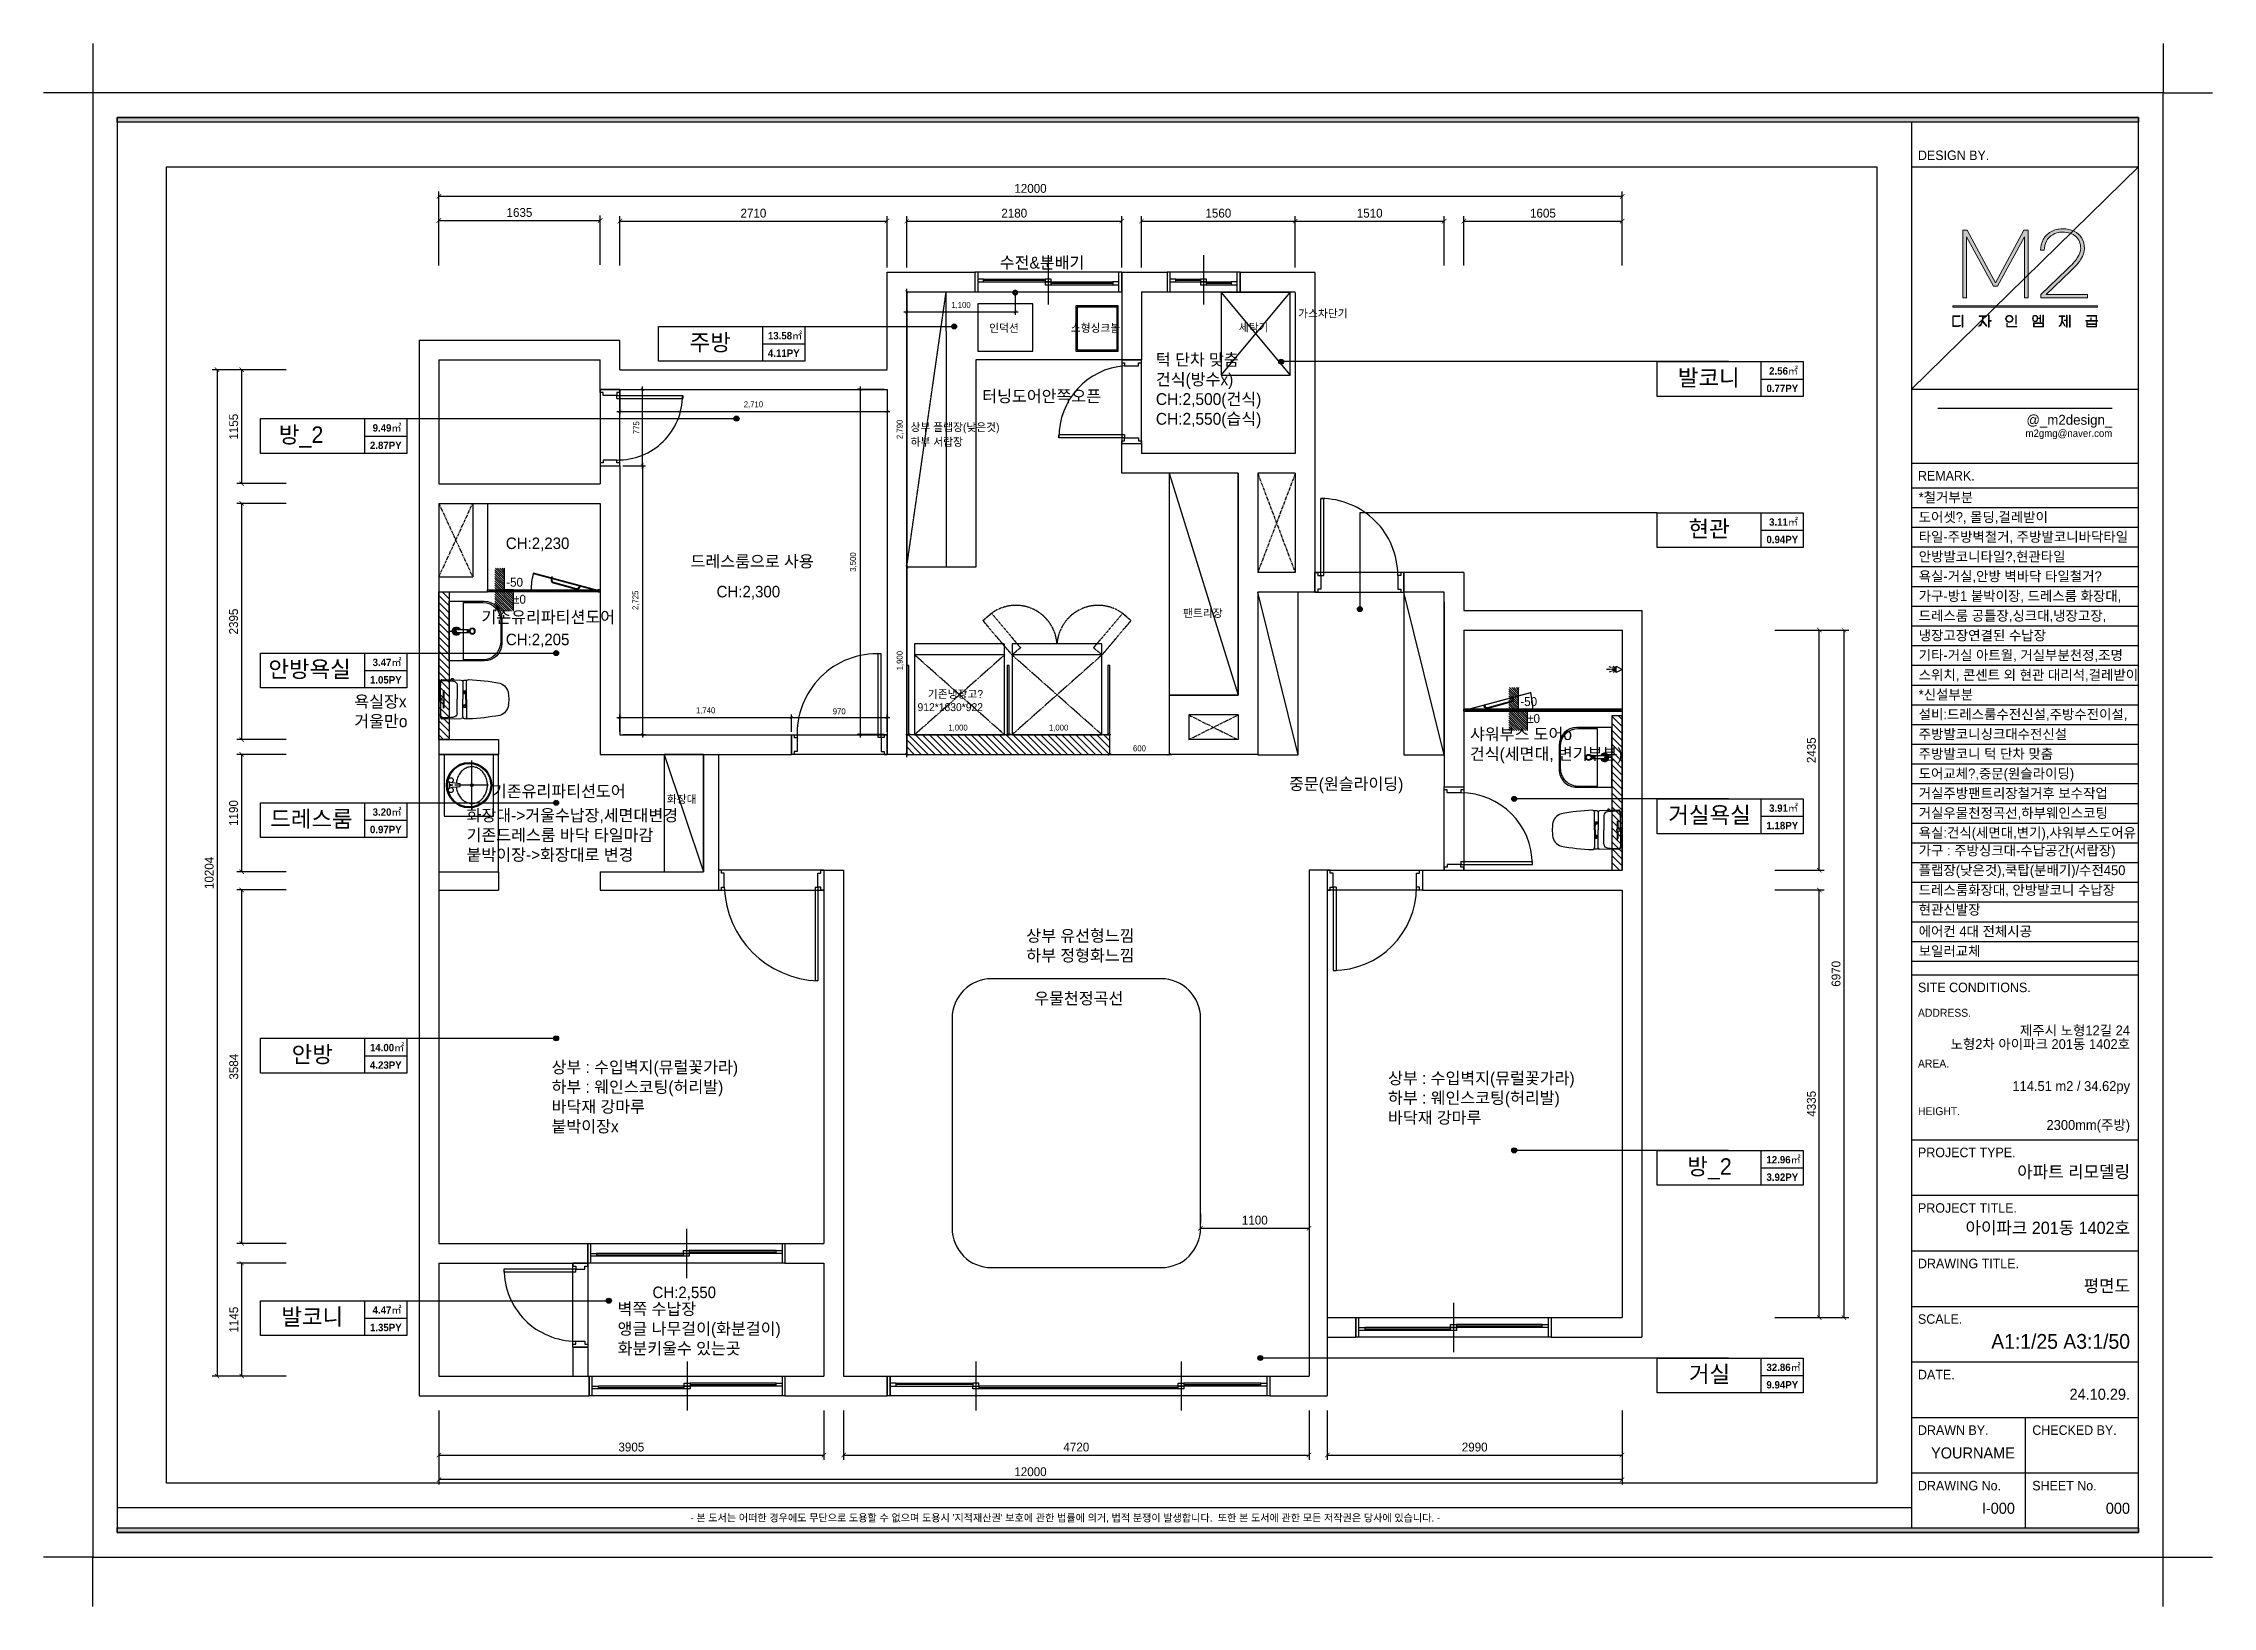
# Model space of a CAD drawing. Header units: millimetres. Extents: x 217202 to 745838, y -6815 to 171372.
# Drawn here: x 217202 to 239202, y 58422 to 74272 of the extents above; entities that cross this region are included whole.
import ezdxf
from ezdxf.enums import TextEntityAlignment as Align

# ---------------------------------------------------------------- set-up
doc = ezdxf.new("R2010")
doc.units = ezdxf.units.MM
doc.header["$PDMODE"] = 3
for name, pattern in [('CENTER', [50.8, 31.75, -6.35, 6.35, -6.35]), ('DASHED', [0.75, 0.5, -0.25]), ('DASHEDX2', [1.5, 1, -0.5]), ('HID', [2.3, 1.5, -0.8]), ('HIDDEN', [0.375, 0.25, -0.125])]:
    doc.linetypes.add(name, pattern=pattern)
doc.layers.get('DEFPOINTS').update_dxf_attribs({"color": 248})
for name, color, linetype in [('0-ELC TEXT', 7, 'Continuous'), ('03-TEXT', 3, 'Continuous'), ('03-WAL NEW', 3, 'Continuous'), ('04_FUR', 6, 'Continuous'), ('06-FUR', 6, 'Continuous'), ('06-LIGHT', 4, 'Continuous'), ('07-DIM WAL', 5, 'Continuous'), ('_LIBR', 4, 'Continuous'), ('_U+B808_U+C774_U+C5B4 2', 7, 'Continuous'), ('BATH', 4, 'Continuous'), ('C-WALL1', 2, 'Continuous'), ('C-WIN', 4, 'Continuous'), ('C-WP', 7, 'Continuous'), ('CO-BATH', 6, 'Continuous'), ('FIN', 2, 'Continuous'), ('FORM(YOURNAME)-1', 1, 'Continuous'), ('FORM(YOURNAME)-11', 1, 'Continuous'), ('FUR', 8, 'DASHED'), ('HL', 6, 'HIDDEN'), ('TOILET-1', 6, 'Continuous'), ('도면층4', 4, 'Continuous'), ('도면층5', 5, 'Continuous'), ('욕실설비', 3, 'Continuous'), ('치수', 7, 'Continuous')]:
    doc.layers.add(name, color=color, linetype=linetype)
doc.styles.add('HY 울릉도 L', font='')
doc.styles.add('YOURNAME', font='HY울릉도M.TTF')
doc.styles.add('넥슨고딕', font='NEXONLv1GothicBold.ttf')
doc.styles.add('코레일둥고', font='Korail_Round_Gothic_Medium.ttf')
doc.styles.get('HY 울릉도 L').set_extended_font_data('HY울릉도L')
doc.dimstyles.new('30', dxfattribs={"dimscale": 30, "dimtxt": 2, "dimasz": 1, "dimexe": 1, "dimexo": 1, "dimgap": 1, "dimtad": 1, "dimdec": 0, "dimrnd": 0.05, "dimdsep": 46, "dimlunit": 6, "dimtxsty": 'HY 울릉도 L', "dimblk": 'ARCHTICK', "dimcen": 2.5, "dimdle": 1, "dimclrd": 133, "dimclre": 133, "dimclrt": 30, "dimadec": 0, "dimazin": 0, "dimtfac": 1, "dimtdec": 0, "dimtix": 1, "dimtmove": 2, "dimatfit": 3, "dimldrblk": 'ARCHTICK', "dimfxl": 1, "dimlwd": -1, "dimlwe": -1, "dimarcsym": 0})
doc.dimstyles.new('YOURNAME-50', dxfattribs={"dimscale": 50, "dimtxt": 1.8, "dimasz": 0.9, "dimexe": 1, "dimexo": 3, "dimgap": 0.7, "dimtad": 1, "dimdec": 0, "dimzin": 0, "dimdsep": 46, "dimtxsty": 'YOURNAME', "dimblk": 'ARCHTICK', "dimcen": 0, "dimclrd": 1, "dimclre": 1, "dimclrt": 7, "dimadec": 0, "dimazin": 0, "dimtfac": 1, "dimtdec": 0, "dimtix": 1, "dimtmove": 2, "dimatfit": 3, "dimldrblk": 'ARCHTICK', "dimfxl": 1, "dimtolj": 1, "dimtzin": 0, "dimarcsym": 0})

msp = doc.modelspace()

# ---------------------------------------------------------------- texts
at = {"layer": '0-ELC TEXT', "style": '코레일둥고'}
for s, p in [('*철거부분', (236220.7, 69618.9)), ('도어셋?, 몰딩,걸레받이', (236220.7, 69418.9)), ('타일-주방벽철거, 주방발코니바닥타일', (236220.7, 69218.9)), ('안방발코니타일?,현관타일', (236220.7, 69018.9)), ('욕실-거실,안방 벽바닥 타일철거?', (236220.7, 68818.9)), ('가구-방1 붙박이장, 드레스룸 화장대,', (236220.7, 68618.9)), ('드레스룸 공틀장,싱크대,냉장고장,', (236220.7, 68418.9)), ('냉장고장연결된 수납장', (236220.7, 68218.9)), ('기타-거실 아트월, 거실부분천정,조명', (236220.7, 68018.9)), ('스위치, 콘센트 외 현관 대리석,걸레받이', (236220.7, 67818.9)), ('*신설부분', (236220.7, 67618.9)), ('설비:드레스룸수전신설,주방수전이설,', (236220.7, 67418.9)), ('주방발코니싱크대수전신설', (236220.7, 67218.9)), ('주방발코니 턱 단차 맞춤', (236220.7, 67018.9)), ('도어교체?,중문(원슬라이딩)', (236220.7, 66818.9)), ('거실주방팬트리장철거후 보수작업', (236220.7, 66618.9)), ('거실우물천정곡선,하부웨인스코팅', (236220.7, 66418.9)), ('욕실:건식(세면대,변기),샤워부스도어유', (236220.7, 66218.9)), ('가구 : 주방싱크대-수납공간(서랍장)', (236220.7, 66038.4)), ('플랩장(낮은것),쿡탑(분배기)/수전450', (236220.7, 65838.4)), ('드레스룸화장대, 안방발코니 수납장', (236220.7, 65638.4)), ('현관신발장', (236220.7, 65438.4)), ('보일러교체', (236220.7, 65018.9)), ('에어컨 4대 전체시공', (236220.7, 65218.9))]:
    msp.add_text(s, height=100, dxfattribs=at).set_placement(p)
at = {"layer": '0-ELC TEXT', "char_height": 120, "attachment_point": 1, "style": '코레일둥고'}
for s, insert in [('수전&분배기', (226901.4, 72108.7)), ('턱 단차 맞춤\\P건식(방수x)\\PCH:2,500(건식)\\PCH:2,550(습식)', (228484.7, 71125.4)), ('터닝도어안쪽오픈', (226723.9, 70754.9)), ('드레스룸으로 사용', (223766, 69080.5)), ('기존유리파티션도어', (221644.4, 68515.4)), ('욕실장x\\P거울만o', (220355.2, 67658.8)), ('샤워부스 도어o\\P건식(세면대, 변기부분)', (231670.1, 67328.6)), ('기존유리파티션도어', (221751.1, 66749.2)), ('중문(원슬라이딩)', (229835.5, 66823.6)), ('화장대->거울수납장,세면대변경 \\P기존드레스룸 바닥 타일마감\\P붙박이장->화장대로 변경', (221493.4, 66505.1)), ('상부 유선형느낌\\P하부 정형화느낌', (227170.7, 65284.2)), ('우물천정곡선', (227251, 64649)), ('상부 : 수입벽지(뮤럴꽃가라)\\P하부 : 웨인스코팅(허리발)\\P바닥재 강마루\\P붙박이장x', (222355.7, 63951.1)), ('상부 : 수입벽지(뮤럴꽃가라)\\P하부 : 웨인스코팅(허리발)\\P바닥재 강마루', (230839.3, 63839.8)), ('벽쪽 수납장\\P앵글 나무걸이(화분걸이)\\P화분키울수 있는곳', (223025.5, 61500.2))]:
    msp.add_mtext_dynamic_manual_height_columns(s, width=2440.606, gutter_width=6677.1, heights=[0], dxfattribs=dict(at, insert=insert))
at = {"layer": '03-TEXT'}
for s, height, style, p in [('주방', 166.67, '코레일둥고', (223965.2, 71155.9)), ('13.58㎡', 75, '넥슨고딕', (224723.8, 71270.4)), ('4.11PY', 75, '넥슨고딕', (224711, 71093.6)), ('발코니', 166.67, '코레일둥고', (234091.9, 70798.9)), ('2.56㎡', 75, '넥슨고딕', (234850.6, 70913.4)), ('0.77PY', 75, '넥슨고딕', (234837.8, 70736.5)), ('방_2', 166.67, '코레일둥고', (219815.7, 70221.2)), ('9.49㎡', 75, '넥슨고딕', (220687.6, 70335.7)), ('2.87PY', 75, '넥슨고딕', (220674.8, 70158.8)), ('현관', 166.67, '코레일둥고', (234095, 69266.6)), ('3.11㎡', 75, '넥슨고딕', (234850.6, 69381.1)), ('0.94PY', 75, '넥슨고딕', (234837.8, 69204.2)), ('안방욕실', 166.67, '코레일둥고', (219901.9, 67843.7)), ('3.47㎡', 75, '넥슨고딕', (220687.6, 67958.2)), ('1.05PY', 75, '넥슨고딕', (220674.8, 67781.3)), ('드레스룸', 166.67, '코레일둥고', (219919.9, 66326)), ('3.20㎡', 75, '넥슨고딕', (220687.6, 66440.5)), ('거실욕실', 166.67, '코레일둥고', (234099.6, 66366)), ('3.91㎡', 75, '넥슨고딕', (234850.6, 66480.5)), ('0.97PY', 75, '넥슨고딕', (220674.8, 66263.6)), ('1.18PY', 75, '넥슨고딕', (234837.8, 66303.6)), ('안방', 166.67, '코레일둥고', (219928.9, 63937.6)), ('14.00㎡', 75, '넥슨고딕', (220687.6, 64052.1)), ('4.23PY', 75, '넥슨고딕', (220674.8, 63875.2)), ('방_2', 166.67, '코레일둥고', (234099.6, 62801.1)), ('12.96㎡', 75, '넥슨고딕', (234850.6, 62915.6)), ('3.92PY', 75, '넥슨고딕', (234837.8, 62738.7)), ('발코니', 166.67, '코레일둥고', (219928.9, 61276.9)), ('4.47㎡', 75, '넥슨고딕', (220687.6, 61391.4)), ('1.35PY', 75, '넥슨고딕', (220674.8, 61214.5)), ('거실', 166.67, '코레일둥고', (234099.6, 60695.8)), ('32.86㎡', 75, '넥슨고딕', (234850.6, 60810.3)), ('9.94PY', 75, '넥슨고딕', (234837.8, 60633.5))]:
    msp.add_text(s, height=height, dxfattribs=dict(at, style=style)).set_placement(p, align=Align.CENTER)
at = {"layer": '03-TEXT', "style": '코레일둥고'}
for s, p in [('CH:2,230', (221892.1, 69144.9)), ('CH:2,300', (224029.2, 68654.8)), ('CH:2,205', (221892.1, 68169.9)), ('CH:2,550', (223379.1, 61549.8))]:
    msp.add_text(s, height=116.67, dxfattribs=at).set_placement(p)
at = {"layer": '06-FUR', "color": 8, "linetype": 'DASHEDX2', "style": '코레일둥고'}
for s, p in [('가스차단기', (229927.5, 71492.5)), ('인덕션', (226793.2, 71346)), ('소형싱크볼', (227621, 71346)), ('세탁기', (229325.1, 71351.7)), ('상부 플랩장(낮은것)', (225996.8, 70340.8)), ('하부 서랍장', (225996.8, 70190.8)), ('팬트리장', (228759.8, 68455.3)), ('912*1830*922', (226067.7, 67501.7)), ('기존냉장고?', (226171.7, 67634.5)), ('화장대', (223525.1, 66567.2))]:
    msp.add_text(s, height=80, dxfattribs=at).set_placement(p)
at = {"layer": '도면층4', "style": '코레일둥고'}
for s, p in [('-50', (221896, 68763.1)), ('%%P0', (221965.4, 68590.9)), ('-50', (232180.7, 67553.1)), ('%%P0', (232250.1, 67380.9))]:
    msp.add_text(s, height=90, dxfattribs=at).set_placement(p)

# ---------------------------------------------------------------- blocks, each defined once
blk = doc.blocks.new('block 34')
at = {"layer": '_U+B808_U+C774_U+C5B4 2'}
h = blk.add_hatch(color=35, dxfattribs=at)
h.dxf.hatch_style = 2
h.paths.add_polyline_path([(674.6, -105.53), (675.73, -105.53), (683.42, -119.69), (691.1, -105.53), (692.22, -105.53), (692.22, -123.82), (691.22, -123.82), (691.22, -107.31), (683.97, -120.67), (682.84, -120.67), (675.59, -107.31), (675.59, -123.82), (674.6, -123.82)])
h = blk.add_hatch(color=35, dxfattribs=at)
h.dxf.hatch_style = 2
edge = h.paths.add_edge_path()
edge.add_spline(control_points=[(704.68, -105.78), (705.57, -106.21), (706.25, -106.83), (706.73, -107.63), (707.21, -108.43), (707.45, -109.38), (707.45, -110.46), (707.45, -111.43), (707.14, -112.39), (706.53, -113.34), (705.92, -114.29), (704.98, -115.38), (703.7, -116.62), (703.7, -116.62), (697.12, -122.91), (697.12, -122.91), (697.12, -122.91), (708.26, -122.91), (708.26, -122.91), (708.26, -122.91), (708.26, -123.82), (708.26, -123.82), (708.26, -123.82), (695.66, -123.82), (695.66, -123.82), (695.66, -123.82), (695.66, -122.91), (695.66, -122.91), (695.66, -122.91), (702.73, -116.15), (702.73, -116.15), (703.99, -114.93), (704.93, -113.86), (705.54, -112.95), (706.15, -112.03), (706.45, -111.2), (706.45, -110.46), (706.45, -109.07), (706.01, -107.98), (705.12, -107.2), (704.23, -106.42), (703.05, -106.03), (701.57, -106.03), (700.53, -106.03), (699.64, -106.26), (698.89, -106.71), (698.15, -107.15), (697.57, -107.75), (697.18, -108.5), (696.79, -109.25), (696.59, -110.06), (696.59, -110.94), (696.59, -110.94), (695.59, -110.94), (695.59, -110.94), (695.59, -109.89), (695.83, -108.93), (696.3, -108.05), (696.77, -107.17), (697.46, -106.46), (698.36, -105.93), (699.26, -105.4), (700.33, -105.13), (701.57, -105.13), (702.76, -105.13), (703.79, -105.35), (704.68, -105.78)], knot_values=[0, 0, 0, 0, 1, 1, 1, 2, 2, 2, 3, 3, 3, 4, 4, 4, 5, 5, 5, 6, 6, 6, 7, 7, 7, 8, 8, 8, 9, 9, 9, 10, 10, 10, 11, 11, 11, 12, 12, 12, 13, 13, 13, 14, 14, 14, 15, 15, 15, 16, 16, 16, 17, 17, 17, 18, 18, 18, 19, 19, 19, 20, 20, 20, 21, 21, 21, 22, 22, 22, 22], degree=3, periodic=0)
at = {"layer": '_U+B808_U+C774_U+C5B4 2', "lineweight": 0}
blk.add_lwpolyline([(674.6, -105.53), (675.73, -105.53), (683.42, -119.69), (691.1, -105.53), (692.22, -105.53), (692.22, -123.82), (691.22, -123.82), (691.22, -107.31), (683.97, -120.67), (682.84, -120.67), (675.59, -107.31), (675.59, -123.82), (674.6, -123.82), (674.6, -105.53)], dxfattribs=at)
blk.add_open_spline([(704.68, -105.78), (705.57, -106.21), (706.25, -106.83), (706.73, -107.63), (707.21, -108.43), (707.45, -109.38), (707.45, -110.46), (707.45, -111.43), (707.14, -112.39), (706.53, -113.34), (705.92, -114.29), (704.98, -115.38), (703.7, -116.62), (703.7, -116.62), (697.12, -122.91), (697.12, -122.91), (697.12, -122.91), (708.26, -122.91), (708.26, -122.91), (708.26, -122.91), (708.26, -123.82), (708.26, -123.82), (708.26, -123.82), (695.66, -123.82), (695.66, -123.82), (695.66, -123.82), (695.66, -122.91), (695.66, -122.91), (695.66, -122.91), (702.73, -116.15), (702.73, -116.15), (703.99, -114.93), (704.93, -113.86), (705.54, -112.95), (706.15, -112.03), (706.45, -111.2), (706.45, -110.46), (706.45, -109.07), (706.01, -107.98), (705.12, -107.2), (704.23, -106.42), (703.05, -106.03), (701.57, -106.03), (700.53, -106.03), (699.64, -106.26), (698.89, -106.71), (698.15, -107.15), (697.57, -107.75), (697.18, -108.5), (696.79, -109.25), (696.59, -110.06), (696.59, -110.94), (696.59, -110.94), (695.59, -110.94), (695.59, -110.94), (695.59, -109.89), (695.83, -108.93), (696.3, -108.05), (696.77, -107.17), (697.46, -106.46), (698.36, -105.93), (699.26, -105.4), (700.33, -105.13), (701.57, -105.13), (702.76, -105.13), (703.79, -105.35), (704.68, -105.78)], degree=3, knots=[0, 0, 0, 0, 1, 1, 1, 2, 2, 2, 3, 3, 3, 4, 4, 4, 5, 5, 5, 6, 6, 6, 7, 7, 7, 8, 8, 8, 9, 9, 9, 10, 10, 10, 11, 11, 11, 12, 12, 12, 13, 13, 13, 14, 14, 14, 15, 15, 15, 16, 16, 16, 17, 17, 17, 18, 18, 18, 19, 19, 19, 20, 20, 20, 21, 21, 21, 22, 22, 22, 22], dxfattribs=at)
blk = doc.blocks.new('block 35')
at = {"layer": '_U+B808_U+C774_U+C5B4 2'}
h = blk.add_hatch(color=35, dxfattribs=at)
h.dxf.hatch_style = 2
edge = h.paths.add_edge_path()
edge.add_spline(control_points=[(673.72, -128.8), (673.72, -128.8), (672, -128.8), (672, -128.8), (672, -128.8), (672, -131.36), (672, -131.36), (672, -131.36), (673.14, -131.36), (673.14, -131.36), (673.29, -131.36), (673.44, -131.34), (673.6, -131.31), (673.75, -131.28), (673.88, -131.24), (673.98, -131.2), (673.98, -131.2), (673.98, -131.35), (673.98, -131.35), (673.88, -131.4), (673.75, -131.44), (673.6, -131.47), (673.45, -131.49), (673.3, -131.51), (673.14, -131.51), (673.14, -131.51), (671.83, -131.51), (671.83, -131.51), (671.83, -131.51), (671.83, -128.65), (671.83, -128.65), (671.83, -128.65), (673.72, -128.65), (673.72, -128.65), (673.72, -128.65), (673.72, -128.8), (673.72, -128.8)], knot_values=[0, 0, 0, 0, 1, 1, 1, 2, 2, 2, 3, 3, 3, 4, 4, 4, 5, 5, 5, 6, 6, 6, 7, 7, 7, 8, 8, 8, 9, 9, 9, 10, 10, 10, 11, 11, 11, 12, 12, 12, 12], degree=3, periodic=0)
h.paths.add_polyline_path([(674.54, -131.73), (674.38, -131.74), (674.38, -128.5), (674.54, -128.5)])
h = blk.add_hatch(color=35, dxfattribs=at)
h.dxf.hatch_style = 2
edge = h.paths.add_edge_path()
edge.add_spline(control_points=[(679.96, -130.01), (679.96, -130.01), (681.09, -131.37), (681.09, -131.37), (681.09, -131.37), (680.96, -131.47), (680.96, -131.47), (680.96, -131.47), (679.92, -130.19), (679.92, -130.19), (679.82, -130.57), (679.69, -130.87), (679.52, -131.09), (679.35, -131.32), (679.14, -131.46), (678.9, -131.51), (678.9, -131.51), (678.9, -131.36), (678.9, -131.36), (679.11, -131.3), (679.3, -131.16), (679.45, -130.93), (679.6, -130.7), (679.71, -130.39), (679.79, -130.03), (679.86, -129.66), (679.91, -129.25), (679.91, -128.8), (679.91, -128.8), (678.97, -128.8), (678.97, -128.8), (678.97, -128.8), (678.97, -128.65), (678.97, -128.65), (678.97, -128.65), (681, -128.65), (681, -128.65), (681, -128.65), (681, -128.8), (681, -128.8), (681, -128.8), (680.07, -128.8), (680.07, -128.8), (680.06, -129.26), (680.03, -129.66), (679.96, -130.01)], knot_values=[0, 0, 0, 0, 1, 1, 1, 2, 2, 2, 3, 3, 3, 4, 4, 4, 5, 5, 5, 6, 6, 6, 7, 7, 7, 8, 8, 8, 9, 9, 9, 10, 10, 10, 11, 11, 11, 12, 12, 12, 13, 13, 13, 14, 14, 14, 15, 15, 15, 15], degree=3, periodic=0)
h.paths.add_polyline_path([(682.21, -130.06), (681.69, -130.06), (681.69, -131.73), (681.54, -131.73), (681.54, -128.5), (681.69, -128.5), (681.69, -129.92), (682.21, -129.92)])
h = blk.add_hatch(color=35, dxfattribs=at)
h.dxf.hatch_style = 2
edge = h.paths.add_edge_path()
edge.add_spline(control_points=[(687.69, -128.68), (687.84, -128.76), (687.95, -128.87), (688.03, -129.01), (688.11, -129.15), (688.15, -129.3), (688.15, -129.47), (688.15, -129.64), (688.11, -129.8), (688.03, -129.94), (687.95, -130.08), (687.84, -130.19), (687.69, -130.27), (687.54, -130.35), (687.36, -130.39), (687.15, -130.39), (686.95, -130.39), (686.77, -130.35), (686.62, -130.27), (686.47, -130.19), (686.36, -130.08), (686.28, -129.94), (686.2, -129.8), (686.16, -129.64), (686.16, -129.47), (686.16, -129.3), (686.2, -129.15), (686.28, -129.01), (686.36, -128.87), (686.47, -128.76), (686.62, -128.68), (686.77, -128.6), (686.95, -128.56), (687.15, -128.56), (687.36, -128.56), (687.54, -128.6), (687.69, -128.68)], knot_values=[0, 0, 0, 0, 1, 1, 1, 2, 2, 2, 3, 3, 3, 4, 4, 4, 5, 5, 5, 6, 6, 6, 7, 7, 7, 8, 8, 8, 9, 9, 9, 10, 10, 10, 11, 11, 11, 12, 12, 12, 12], degree=3, periodic=0)
edge = h.paths.add_edge_path()
edge.add_spline(control_points=[(686.72, -128.79), (686.59, -128.86), (686.49, -128.95), (686.43, -129.07), (686.36, -129.18), (686.32, -129.32), (686.32, -129.47), (686.32, -129.63), (686.36, -129.76), (686.43, -129.88), (686.49, -130), (686.59, -130.09), (686.72, -130.15), (686.84, -130.22), (686.99, -130.25), (687.15, -130.25), (687.32, -130.25), (687.46, -130.22), (687.59, -130.15), (687.72, -130.09), (687.81, -130), (687.88, -129.88), (687.95, -129.76), (687.98, -129.63), (687.98, -129.47), (687.98, -129.32), (687.95, -129.18), (687.88, -129.07), (687.81, -128.95), (687.72, -128.86), (687.59, -128.79), (687.46, -128.73), (687.32, -128.7), (687.15, -128.7), (686.99, -128.7), (686.84, -128.73), (686.72, -128.79)], knot_values=[0, 0, 0, 0, 1, 1, 1, 2, 2, 2, 3, 3, 3, 4, 4, 4, 5, 5, 5, 6, 6, 6, 7, 7, 7, 8, 8, 8, 9, 9, 9, 10, 10, 10, 11, 11, 11, 12, 12, 12, 12], degree=3, periodic=0)
h.paths.add_polyline_path([(686.6, -131.51), (689.15, -131.51), (689.15, -131.66), (686.44, -131.66), (686.44, -130.66), (686.6, -130.66)])
h.paths.add_polyline_path([(689.03, -130.91), (688.87, -130.91), (688.87, -128.5), (689.03, -128.5)])
h = blk.add_hatch(color=35, dxfattribs=at)
h.dxf.hatch_style = 2
edge = h.paths.add_edge_path()
edge.add_spline(control_points=[(694.67, -130), (694.55, -130.16), (694.37, -130.23), (694.14, -130.23), (693.91, -130.23), (693.73, -130.16), (693.61, -130), (693.48, -129.84), (693.42, -129.64), (693.42, -129.39), (693.42, -129.14), (693.48, -128.94), (693.61, -128.78), (693.73, -128.62), (693.91, -128.54), (694.14, -128.54), (694.35, -128.54), (694.51, -128.61), (694.63, -128.74), (694.75, -128.87), (694.83, -129.04), (694.85, -129.25), (694.85, -129.25), (695.45, -129.25), (695.45, -129.25), (695.45, -129.25), (695.45, -128.52), (695.45, -128.52), (695.45, -128.52), (695.61, -128.52), (695.61, -128.52), (695.61, -128.52), (695.61, -130.29), (695.61, -130.29), (695.61, -130.29), (695.45, -130.29), (695.45, -130.29), (695.45, -130.29), (695.45, -129.4), (695.45, -129.4), (695.45, -129.4), (694.86, -129.4), (694.86, -129.4), (694.85, -129.64), (694.79, -129.85), (694.67, -130)], knot_values=[0, 0, 0, 0, 1, 1, 1, 2, 2, 2, 3, 3, 3, 4, 4, 4, 5, 5, 5, 6, 6, 6, 7, 7, 7, 8, 8, 8, 9, 9, 9, 10, 10, 10, 11, 11, 11, 12, 12, 12, 13, 13, 13, 14, 14, 14, 15, 15, 15, 15], degree=3, periodic=0)
edge = h.paths.add_edge_path()
edge.add_spline(control_points=[(693.73, -129.9), (693.83, -130.03), (693.97, -130.09), (694.14, -130.09), (694.31, -130.09), (694.45, -130.03), (694.55, -129.9), (694.65, -129.78), (694.7, -129.61), (694.7, -129.39), (694.7, -129.17), (694.65, -129), (694.55, -128.87), (694.45, -128.75), (694.31, -128.69), (694.14, -128.69), (693.97, -128.69), (693.83, -128.75), (693.73, -128.87), (693.63, -129), (693.58, -129.17), (693.58, -129.39), (693.58, -129.61), (693.63, -129.78), (693.73, -129.9)], knot_values=[0, 0, 0, 0, 1, 1, 1, 2, 2, 2, 3, 3, 3, 4, 4, 4, 5, 5, 5, 6, 6, 6, 7, 7, 7, 8, 8, 8, 8], degree=3, periodic=0)
h.paths.add_polyline_path([(693.69, -130.55), (696.36, -130.55), (696.36, -131.66), (693.69, -131.66)])
h.paths.add_polyline_path([(693.85, -131.51), (696.2, -131.51), (696.2, -130.7), (693.85, -130.7)])
h.paths.add_polyline_path([(696.36, -128.5), (696.36, -130.32), (696.2, -130.32), (696.2, -128.5)])
h = blk.add_hatch(color=35, dxfattribs=at)
h.dxf.hatch_style = 2
edge = h.paths.add_edge_path()
edge.add_spline(control_points=[(701.46, -129.93), (701.46, -129.93), (702.28, -131.39), (702.28, -131.39), (702.28, -131.39), (702.15, -131.47), (702.15, -131.47), (702.15, -131.47), (701.43, -130.17), (701.43, -130.17), (701.3, -130.94), (701.03, -131.39), (700.63, -131.51), (700.63, -131.51), (700.63, -131.35), (700.63, -131.35), (700.88, -131.26), (701.06, -130.99), (701.18, -130.55), (701.3, -130.1), (701.37, -129.52), (701.37, -128.8), (701.37, -128.8), (700.67, -128.8), (700.67, -128.8), (700.67, -128.8), (700.67, -128.65), (700.67, -128.65), (700.67, -128.65), (702.19, -128.65), (702.19, -128.65), (702.19, -128.65), (702.19, -128.8), (702.19, -128.8), (702.19, -128.8), (701.53, -128.8), (701.53, -128.8), (701.52, -129.25), (701.5, -129.63), (701.46, -129.93)], knot_values=[0, 0, 0, 0, 1, 1, 1, 2, 2, 2, 3, 3, 3, 4, 4, 4, 5, 5, 5, 6, 6, 6, 7, 7, 7, 8, 8, 8, 9, 9, 9, 10, 10, 10, 11, 11, 11, 12, 12, 12, 13, 13, 13, 13], degree=3, periodic=0)
h.paths.add_polyline_path([(702.59, -128.52), (702.75, -128.52), (702.75, -131.68), (702.59, -131.68), (702.59, -129.95), (702, -129.95), (702, -129.8), (702.59, -129.8)])
h.paths.add_polyline_path([(703.61, -128.5), (703.61, -131.73), (703.45, -131.73), (703.45, -128.5)])
h = blk.add_hatch(color=35, dxfattribs=at)
h.dxf.hatch_style = 2
h.paths.add_polyline_path([(711.02, -129.93), (711.02, -130.07), (707.82, -130.07), (707.82, -129.93), (709.16, -129.93), (709.16, -129.2), (709.32, -129.2), (709.32, -129.93)])
h.paths.add_polyline_path([(710.61, -128.72), (708.07, -128.72), (708.07, -128.57), (710.77, -128.57), (710.77, -129.64), (710.61, -129.64)])
h.paths.add_polyline_path([(710.61, -130.36), (710.77, -130.36), (710.77, -131.66), (708.08, -131.66), (708.08, -130.36), (708.24, -130.36), (708.24, -130.83), (710.61, -130.83)])
h.paths.add_polyline_path([(710.61, -131.52), (710.61, -130.97), (708.24, -130.97), (708.24, -131.52)])
at = {"layer": '_U+B808_U+C774_U+C5B4 2', "lineweight": 0}
for points in [[(674.54, -131.73), (674.38, -131.74), (674.38, -128.5), (674.54, -128.5), (674.54, -131.73)], [(682.21, -130.06), (681.69, -130.06), (681.69, -131.73), (681.54, -131.73), (681.54, -128.5), (681.69, -128.5), (681.69, -129.92), (682.21, -129.92), (682.21, -130.06)], [(689.03, -130.91), (688.87, -130.91), (688.87, -128.5), (689.03, -128.5), (689.03, -130.91)], [(696.36, -128.5), (696.36, -130.32), (696.2, -130.32), (696.2, -128.5), (696.36, -128.5)], [(702.59, -128.52), (702.75, -128.52), (702.75, -131.68), (702.59, -131.68), (702.59, -129.95), (702, -129.95), (702, -129.8), (702.59, -129.8), (702.59, -128.52)], [(703.61, -128.5), (703.61, -131.73), (703.45, -131.73), (703.45, -128.5), (703.61, -128.5)], [(710.61, -128.72), (708.07, -128.72), (708.07, -128.57), (710.77, -128.57), (710.77, -129.64), (710.61, -129.64), (710.61, -128.72)], [(686.6, -131.51), (689.15, -131.51), (689.15, -131.66), (686.44, -131.66), (686.44, -130.66), (686.6, -130.66), (686.6, -131.51)], [(693.69, -130.55), (696.36, -130.55), (696.36, -131.66), (693.69, -131.66), (693.69, -130.55)], [(693.85, -131.51), (696.2, -131.51), (696.2, -130.7), (693.85, -130.7), (693.85, -131.51)], [(711.02, -129.93), (711.02, -130.07), (707.82, -130.07), (707.82, -129.93), (709.16, -129.93), (709.16, -129.2), (709.32, -129.2), (709.32, -129.93), (711.02, -129.93)], [(710.61, -130.36), (710.77, -130.36), (710.77, -131.66), (708.08, -131.66), (708.08, -130.36), (708.24, -130.36), (708.24, -130.83), (710.61, -130.83), (710.61, -130.36)], [(710.61, -131.52), (710.61, -130.97), (708.24, -130.97), (708.24, -131.52), (710.61, -131.52)]]:
    blk.add_lwpolyline(points, dxfattribs=at)
for points, knots in [([(673.72, -128.8), (673.72, -128.8), (672, -128.8), (672, -128.8), (672, -128.8), (672, -131.36), (672, -131.36), (672, -131.36), (673.14, -131.36), (673.14, -131.36), (673.29, -131.36), (673.44, -131.34), (673.6, -131.31), (673.75, -131.28), (673.88, -131.24), (673.98, -131.2), (673.98, -131.2), (673.98, -131.35), (673.98, -131.35), (673.88, -131.4), (673.75, -131.44), (673.6, -131.47), (673.45, -131.49), (673.3, -131.51), (673.14, -131.51), (673.14, -131.51), (671.83, -131.51), (671.83, -131.51), (671.83, -131.51), (671.83, -128.65), (671.83, -128.65), (671.83, -128.65), (673.72, -128.65), (673.72, -128.65), (673.72, -128.65), (673.72, -128.8), (673.72, -128.8)], [0, 0, 0, 0, 1, 1, 1, 2, 2, 2, 3, 3, 3, 4, 4, 4, 5, 5, 5, 6, 6, 6, 7, 7, 7, 8, 8, 8, 9, 9, 9, 10, 10, 10, 11, 11, 11, 12, 12, 12, 12]), ([(679.96, -130.01), (679.96, -130.01), (681.09, -131.37), (681.09, -131.37), (681.09, -131.37), (680.96, -131.47), (680.96, -131.47), (680.96, -131.47), (679.92, -130.19), (679.92, -130.19), (679.82, -130.57), (679.69, -130.87), (679.52, -131.09), (679.35, -131.32), (679.14, -131.46), (678.9, -131.51), (678.9, -131.51), (678.9, -131.36), (678.9, -131.36), (679.11, -131.3), (679.3, -131.16), (679.45, -130.93), (679.6, -130.7), (679.71, -130.39), (679.79, -130.03), (679.86, -129.66), (679.91, -129.25), (679.91, -128.8), (679.91, -128.8), (678.97, -128.8), (678.97, -128.8), (678.97, -128.8), (678.97, -128.65), (678.97, -128.65), (678.97, -128.65), (681, -128.65), (681, -128.65), (681, -128.65), (681, -128.8), (681, -128.8), (681, -128.8), (680.07, -128.8), (680.07, -128.8), (680.06, -129.26), (680.03, -129.66), (679.96, -130.01)], [0, 0, 0, 0, 1, 1, 1, 2, 2, 2, 3, 3, 3, 4, 4, 4, 5, 5, 5, 6, 6, 6, 7, 7, 7, 8, 8, 8, 9, 9, 9, 10, 10, 10, 11, 11, 11, 12, 12, 12, 13, 13, 13, 14, 14, 14, 15, 15, 15, 15]), ([(687.69, -128.68), (687.84, -128.76), (687.95, -128.87), (688.03, -129.01), (688.11, -129.15), (688.15, -129.3), (688.15, -129.47), (688.15, -129.64), (688.11, -129.8), (688.03, -129.94), (687.95, -130.08), (687.84, -130.19), (687.69, -130.27), (687.54, -130.35), (687.36, -130.39), (687.15, -130.39), (686.95, -130.39), (686.77, -130.35), (686.62, -130.27), (686.47, -130.19), (686.36, -130.08), (686.28, -129.94), (686.2, -129.8), (686.16, -129.64), (686.16, -129.47), (686.16, -129.3), (686.2, -129.15), (686.28, -129.01), (686.36, -128.87), (686.47, -128.76), (686.62, -128.68), (686.77, -128.6), (686.95, -128.56), (687.15, -128.56), (687.36, -128.56), (687.54, -128.6), (687.69, -128.68)], [0, 0, 0, 0, 1, 1, 1, 2, 2, 2, 3, 3, 3, 4, 4, 4, 5, 5, 5, 6, 6, 6, 7, 7, 7, 8, 8, 8, 9, 9, 9, 10, 10, 10, 11, 11, 11, 12, 12, 12, 12]), ([(686.72, -128.79), (686.59, -128.86), (686.49, -128.95), (686.43, -129.07), (686.36, -129.18), (686.32, -129.32), (686.32, -129.47), (686.32, -129.63), (686.36, -129.76), (686.43, -129.88), (686.49, -130), (686.59, -130.09), (686.72, -130.15), (686.84, -130.22), (686.99, -130.25), (687.15, -130.25), (687.32, -130.25), (687.46, -130.22), (687.59, -130.15), (687.72, -130.09), (687.81, -130), (687.88, -129.88), (687.95, -129.76), (687.98, -129.63), (687.98, -129.47), (687.98, -129.32), (687.95, -129.18), (687.88, -129.07), (687.81, -128.95), (687.72, -128.86), (687.59, -128.79), (687.46, -128.73), (687.32, -128.7), (687.15, -128.7), (686.99, -128.7), (686.84, -128.73), (686.72, -128.79)], [0, 0, 0, 0, 1, 1, 1, 2, 2, 2, 3, 3, 3, 4, 4, 4, 5, 5, 5, 6, 6, 6, 7, 7, 7, 8, 8, 8, 9, 9, 9, 10, 10, 10, 11, 11, 11, 12, 12, 12, 12]), ([(694.67, -130), (694.55, -130.16), (694.37, -130.23), (694.14, -130.23), (693.91, -130.23), (693.73, -130.16), (693.61, -130), (693.48, -129.84), (693.42, -129.64), (693.42, -129.39), (693.42, -129.14), (693.48, -128.94), (693.61, -128.78), (693.73, -128.62), (693.91, -128.54), (694.14, -128.54), (694.35, -128.54), (694.51, -128.61), (694.63, -128.74), (694.75, -128.87), (694.83, -129.04), (694.85, -129.25), (694.85, -129.25), (695.45, -129.25), (695.45, -129.25), (695.45, -129.25), (695.45, -128.52), (695.45, -128.52), (695.45, -128.52), (695.61, -128.52), (695.61, -128.52), (695.61, -128.52), (695.61, -130.29), (695.61, -130.29), (695.61, -130.29), (695.45, -130.29), (695.45, -130.29), (695.45, -130.29), (695.45, -129.4), (695.45, -129.4), (695.45, -129.4), (694.86, -129.4), (694.86, -129.4), (694.85, -129.64), (694.79, -129.85), (694.67, -130)], [0, 0, 0, 0, 1, 1, 1, 2, 2, 2, 3, 3, 3, 4, 4, 4, 5, 5, 5, 6, 6, 6, 7, 7, 7, 8, 8, 8, 9, 9, 9, 10, 10, 10, 11, 11, 11, 12, 12, 12, 13, 13, 13, 14, 14, 14, 15, 15, 15, 15]), ([(693.73, -129.9), (693.83, -130.03), (693.97, -130.09), (694.14, -130.09), (694.31, -130.09), (694.45, -130.03), (694.55, -129.9), (694.65, -129.78), (694.7, -129.61), (694.7, -129.39), (694.7, -129.17), (694.65, -129), (694.55, -128.87), (694.45, -128.75), (694.31, -128.69), (694.14, -128.69), (693.97, -128.69), (693.83, -128.75), (693.73, -128.87), (693.63, -129), (693.58, -129.17), (693.58, -129.39), (693.58, -129.61), (693.63, -129.78), (693.73, -129.9)], [0, 0, 0, 0, 1, 1, 1, 2, 2, 2, 3, 3, 3, 4, 4, 4, 5, 5, 5, 6, 6, 6, 7, 7, 7, 8, 8, 8, 8]), ([(701.46, -129.93), (701.46, -129.93), (702.28, -131.39), (702.28, -131.39), (702.28, -131.39), (702.15, -131.47), (702.15, -131.47), (702.15, -131.47), (701.43, -130.17), (701.43, -130.17), (701.3, -130.94), (701.03, -131.39), (700.63, -131.51), (700.63, -131.51), (700.63, -131.35), (700.63, -131.35), (700.88, -131.26), (701.06, -130.99), (701.18, -130.55), (701.3, -130.1), (701.37, -129.52), (701.37, -128.8), (701.37, -128.8), (700.67, -128.8), (700.67, -128.8), (700.67, -128.8), (700.67, -128.65), (700.67, -128.65), (700.67, -128.65), (702.19, -128.65), (702.19, -128.65), (702.19, -128.65), (702.19, -128.8), (702.19, -128.8), (702.19, -128.8), (701.53, -128.8), (701.53, -128.8), (701.52, -129.25), (701.5, -129.63), (701.46, -129.93)], [0, 0, 0, 0, 1, 1, 1, 2, 2, 2, 3, 3, 3, 4, 4, 4, 5, 5, 5, 6, 6, 6, 7, 7, 7, 8, 8, 8, 9, 9, 9, 10, 10, 10, 11, 11, 11, 12, 12, 12, 13, 13, 13, 13])]:
    blk.add_open_spline(points, degree=3, knots=knots, dxfattribs=at)
blk = doc.blocks.new('block 33')
at = {"layer": '_U+B808_U+C774_U+C5B4 2'}
for name in ['block 34', 'block 35']:
    blk.add_blockref(name, (0, 0), dxfattribs=at)
blk = doc.blocks.new('block 32')
at = {"layer": '_U+B808_U+C774_U+C5B4 2'}
h = blk.add_hatch(color=35, dxfattribs=at)
h.dxf.hatch_style = 2
h.paths.add_polyline_path([(711.02, -126.32), (671.83, -126.32), (671.83, -125.91), (711.02, -125.91)])
at = {"layer": '_U+B808_U+C774_U+C5B4 2', "lineweight": 0}
blk.add_lwpolyline([(711.02, -126.32), (671.83, -126.32), (671.83, -125.91), (711.02, -125.91), (711.02, -126.32)], dxfattribs=at)
at = {"layer": '_U+B808_U+C774_U+C5B4 2'}
blk.add_blockref('block 33', (0, 0), dxfattribs=at)
blk = doc.blocks.new('FORM-ELEVATION')
at = {"layer": 'FORM(YOURNAME)-11'}
h = blk.add_hatch(color=256, dxfattribs=at)
h.dxf.hatch_style = 1
h.paths.add_polyline_path([(-10309, 35708), (71691, 35708), (71691, 35508), (-10309, 35508)])
h.paths.add_polyline_path([(-10309, -21492), (71691, -21492), (71691, -21692), (-10309, -21692)])
at = {"layer": 'DEFPOINTS', "color": 158}
for p, q in [((62481, 35508), (62481, -21492)), ((62481, 33708), (71691, 33708)), ((62481, 24686), (71691, 33708)), ((62481, 24686), (71691, 24686)), ((62481, 20686), (71691, 20686)), ((62481, 19886), (71691, 19886)), ((62481, 19086), (71691, 19086)), ((62481, 18286), (71691, 18286)), ((62481, 17486), (71691, 17486)), ((62481, 16686), (71691, 16686)), ((62481, 15886), (71691, 15886)), ((62481, 15086), (71691, 15086)), ((62481, 14286), (71691, 14286)), ((62481, 13486), (71691, 13486)), ((62481, 12686), (71691, 12686)), ((62481, 11886), (71691, 11886)), ((62481, 11086), (71691, 11086)), ((62481, 10286), (71691, 10286)), ((62481, 9486), (71691, 9486)), ((62481, 8686), (71691, 8686)), ((62481, 7886), (71691, 7886)), ((62481, 7086), (71691, 7086)), ((62481, 6286), (71691, 6286)), ((62481, 5486), (71691, 5486)), ((62481, 4686), (71691, 4686)), ((62481, 3886), (71691, 3886)), ((62481, 3086), (71691, 3086)), ((62481, 2286), (71691, 2286)), ((62481, 1486), (71691, 1486)), ((62481, -20692), (-10309, -20692))]:
    blk.add_line(p, q, dxfattribs=at)
at = {"layer": 'DEFPOINTS', "color": 1}
for points in [[(-11309, 38708), (-11309, 36708), (-13309, 36708)], [(72691, 38708), (72691, 36708), (74691, 36708)], [(-11309, -24692), (-11309, -22692), (-13309, -22692)], [(72691, -24692), (72691, -22692), (74691, -22692)]]:
    blk.add_lwpolyline(points, dxfattribs=at)
at = {"layer": 'DEFPOINTS', "color": 158}
for points in [[(-10309, -21692), (71691, -21692), (71691, 35708), (-10309, 35708)], [(-8309, 33708), (61071, 33708), (61071, -19692), (-8309, -19692)]]:
    blk.add_lwpolyline(points, close=True, dxfattribs=at)
at = {"layer": 'FORM(YOURNAME)-11', "color": 251}
blk.add_line((63550, 23916), (70622, 23916), dxfattribs=at)
at = {"layer": 'FORM(YOURNAME)-11', "color": 14}
for p, q in [((62481, 21686), (71691, 21686)), ((62481, 937), (71691, 937)), ((62481, -5756), (71691, -5756)), ((62481, -8009), (71691, -8009)), ((62481, -10261), (71691, -10261)), ((62481, -12514), (71691, -12514)), ((62481, -14766), (71691, -14766)), ((62481, -17019), (71691, -17019)), ((67086, -17019), (67086, -21492)), ((62481, -19271), (71691, -19271))]:
    blk.add_line(p, q, dxfattribs=at)
at = {"layer": 'FORM(YOURNAME)-11', "color": 250}
blk.add_lwpolyline([(-11309, -22692), (72691, -22692), (72691, 36708), (-11309, 36708)], close=True, dxfattribs=at)
at = {"layer": 'FORM(YOURNAME)-11'}
for points in [[(-10309, 35708), (71691, 35708), (71691, 35508), (-10309, 35508)], [(-10309, -21492), (71691, -21492), (71691, -21692), (-10309, -21692)]]:
    blk.add_lwpolyline(points, close=True, dxfattribs=at)
at = {"layer": '_U+B808_U+C774_U+C5B4 2', "xscale": 150, "yscale": 150, "zscale": 150}
blk.add_blockref('block 32', (-36628, 46957), dxfattribs=at)
at = {"layer": 'FORM(YOURNAME)-11', "color": 14, "style": 'YOURNAME'}
for s, height, p in [('DESIGN BY.', 386.1, (62739, 34170)), ('REMARK.', 386.1, (62739, 21172)), ('SITE CONDITIONS.', 386.14, (62739, 422)), ('PROJECT TYPE.', 386.14, (62739, -6271)), ('PROJECT TITLE.', 386.14, (62739, -8524)), ('DRAWING TITLE.', 386.14, (62739, -10776)), ('SCALE.', 386.1, (62739, -13029)), ('DATE.', 386.1, (62739, -15281)), ('DRAWN BY.', 386.1, (62739, -17534)), ('CHECKED BY.', 386.14, (67376, -17534)), ('DRAWING No.', 386.14, (62739, -19786)), ('SHEET No.', 386.1, (67376, -19786))]:
    blk.add_text(s, height=height, dxfattribs=at).set_placement(p, align=Align.MIDDLE_LEFT)
for s, height, width, p in [('m2gmg@naver.com', 300, 0.995, (70622, 22747)), ('@_m2design_', 400, 1.03, (70622, 23242))]:
    blk.add_text(s, height=height, dxfattribs=dict(at, width=width)).set_placement(p, align=Align.RIGHT)
at = {"layer": 'FORM(YOURNAME)-11', "color": 251, "style": 'YOURNAME'}
for s, p in [('ADDRESS.', (62739, -608)), ('AREA.', (62739, -2667)), ('HEIGHT.', (62739, -4598))]:
    blk.add_text(s, height=321.8, dxfattribs=at).set_placement(p, align=Align.MIDDLE_LEFT)
at = {"layer": 'FORM(YOURNAME)-11', "color": 1, "style": 'YOURNAME'}
blk.add_text("- 본 도서는 어떠한 경우에도 무단으로 도용할 수 없으며 도용시 '지적재산권' 보호에 관한 법률에 의거, 법적 분쟁이 발생합니다.  또한 본 도서에 관한 모든 저작권은 당사에 있습니다. -", height=300, dxfattribs=at).set_placement((28146, -21092), align=Align.MIDDLE_CENTER)
at = {"layer": 'FORM(YOURNAME)-11', "color": 3, "style": 'YOURNAME'}
for tag, height, p in [('2', 450, (71041, -1863)), ('1', 450, (71041, -1219)), ('3', 450, (71041, -3150)), ('4', 450, (71041, -5081)), ('5', 515, (71041, -7398)), ('6', 515, (71041, -9650)), ('7', 515, (71041, -11903)), ('8', 515, (71041, -14155)), ('9', 515, (71041, -16408)), ('10', 515, (66791, -18596)), ('11', 515, (71041, -18660)), ('12', 515, (66791, -20848)), ('13', 515, (71041, -20848))]:
    blk.add_attdef(tag, text='', height=height, dxfattribs=at).set_placement(p, align=Align.MIDDLE_RIGHT)
blk = doc.blocks.new('_ArchTick')
at = {"color": 0, "linetype": 'ByBlock', "const_width": 0.15}
blk.add_lwpolyline([(-0.5, -0.5), (0.5, 0.5)], dxfattribs=at)
blk = doc.blocks.new('*D8')
at = {"layer": 'DEFPOINTS', "color": 0, "transparency": 16777216}
for p in [(221213, 72720), (221213, 71870), (233213, 71870)]:
    blk.add_point(p, dxfattribs=at)
at = {"layer": '치수', "color": 1, "lineweight": -2, "transparency": 16777216}
for p, q in [((221213, 72020), (221213, 72770)), ((233213, 72720), (221213, 72720)), ((233213, 72020), (233213, 72770))]:
    blk.add_line(p, q, dxfattribs=at)
at = {"layer": '치수', "color": 1, "lineweight": -2, "transparency": 16777216, "xscale": 45, "yscale": 45, "zscale": 45, "rotation": 180}
blk.add_blockref('_ArchTick', (221213, 72720), dxfattribs=at)
at = {"layer": '치수', "color": 1, "lineweight": -2, "transparency": 16777216, "xscale": 45, "yscale": 45, "zscale": 45}
blk.add_blockref('_ArchTick', (233213, 72720), dxfattribs=at)
at = {"layer": '치수', "color": 7, "transparency": 16777216, "insert": (227213, 72801), "char_height": 90, "attachment_point": 5, "style": 'YOURNAME'}
blk.add_mtext('\\A1;12000', dxfattribs=at)
blk = doc.blocks.new('*D9')
at = {"layer": 'DEFPOINTS', "color": 0, "transparency": 16777216}
for p in [(228138, 72470), (225958, 71848), (228138, 71848)]:
    blk.add_point(p, dxfattribs=at)
at = {"layer": '치수', "color": 1, "lineweight": -2, "transparency": 16777216}
for p, q in [((225958, 71998), (225958, 72520)), ((225958, 72470), (228138, 72470)), ((228138, 71998), (228138, 72520))]:
    blk.add_line(p, q, dxfattribs=at)
at = {"layer": '치수', "color": 1, "lineweight": -2, "transparency": 16777216, "xscale": 45, "yscale": 45, "zscale": 45, "rotation": 180}
blk.add_blockref('_ArchTick', (225958, 72470), dxfattribs=at)
at = {"layer": '치수', "color": 1, "lineweight": -2, "transparency": 16777216, "xscale": 45, "yscale": 45, "zscale": 45}
blk.add_blockref('_ArchTick', (228138, 72470), dxfattribs=at)
at = {"layer": '치수', "color": 7, "transparency": 16777216, "insert": (227048, 72550), "char_height": 90, "attachment_point": 5, "style": 'YOURNAME'}
blk.add_mtext('\\A1;2180', dxfattribs=at)
blk = doc.blocks.new('*D10')
at = {"layer": 'DEFPOINTS', "color": 0, "transparency": 16777216}
for p in [(222848, 72476), (221213, 71876), (222848, 71876)]:
    blk.add_point(p, dxfattribs=at)
at = {"layer": '치수', "color": 1, "lineweight": -2, "transparency": 16777216}
for p, q in [((221213, 72026), (221213, 72526)), ((221213, 72476), (222848, 72476)), ((222848, 72026), (222848, 72526))]:
    blk.add_line(p, q, dxfattribs=at)
at = {"layer": '치수', "color": 1, "lineweight": -2, "transparency": 16777216, "xscale": 45, "yscale": 45, "zscale": 45, "rotation": 180}
blk.add_blockref('_ArchTick', (221213, 72476), dxfattribs=at)
at = {"layer": '치수', "color": 1, "lineweight": -2, "transparency": 16777216, "xscale": 45, "yscale": 45, "zscale": 45}
blk.add_blockref('_ArchTick', (222848, 72476), dxfattribs=at)
at = {"layer": '치수', "color": 7, "transparency": 16777216, "insert": (222030, 72557), "char_height": 90, "attachment_point": 5, "style": 'YOURNAME'}
blk.add_mtext('\\A1;1635', dxfattribs=at)
blk = doc.blocks.new('*D11')
at = {"layer": 'DEFPOINTS', "color": 0, "transparency": 16777216}
for p in [(219813, 70963), (218963, 60759), (219813, 60759)]:
    blk.add_point(p, dxfattribs=at)
at = {"layer": '치수', "color": 1, "lineweight": -2, "transparency": 16777216}
for p, q in [((219663, 70963), (218913, 70963)), ((218963, 70963), (218963, 60759)), ((219663, 60759), (218913, 60759))]:
    blk.add_line(p, q, dxfattribs=at)
at = {"layer": '치수', "color": 1, "lineweight": -2, "transparency": 16777216, "xscale": 45, "yscale": 45, "zscale": 45}
for p, rotation in [((218963, 70963), 90), ((218963, 60759), 270)]:
    blk.add_blockref('_ArchTick', p, dxfattribs=dict(at, rotation=rotation))
at = {"layer": '치수', "color": 7, "transparency": 16777216, "insert": (218883, 65861), "char_height": 90, "attachment_point": 5, "rotation": 90, "style": 'YOURNAME'}
blk.add_mtext('\\A1;10204', dxfattribs=at)
blk = doc.blocks.new('*D12')
at = {"layer": 'DEFPOINTS', "color": 0, "transparency": 16777216}
for p in [(219213, 67063), (219813, 67063), (219813, 65873)]:
    blk.add_point(p, dxfattribs=at)
at = {"layer": '치수', "color": 1, "lineweight": -2, "transparency": 16777216}
for p, q in [((219663, 67063), (219163, 67063)), ((219213, 65873), (219213, 67063)), ((219663, 65873), (219163, 65873))]:
    blk.add_line(p, q, dxfattribs=at)
at = {"layer": '치수', "color": 1, "lineweight": -2, "transparency": 16777216, "xscale": 45, "yscale": 45, "zscale": 45}
for p, rotation in [((219213, 67063), 90), ((219213, 65873), 270)]:
    blk.add_blockref('_ArchTick', p, dxfattribs=dict(at, rotation=rotation))
at = {"layer": '치수', "color": 7, "transparency": 16777216, "insert": (219131, 66468), "char_height": 90, "attachment_point": 5, "rotation": 90, "style": 'YOURNAME'}
blk.add_mtext('\\A1;1190', dxfattribs=at)
blk = doc.blocks.new('*D13')
at = {"layer": 'DEFPOINTS', "color": 0, "transparency": 16777216}
for p in [(219213, 70963), (219813, 70963), (219813, 69808)]:
    blk.add_point(p, dxfattribs=at)
at = {"layer": '치수', "color": 1, "lineweight": -2, "transparency": 16777216}
for p, q in [((219663, 70963), (219163, 70963)), ((219213, 69808), (219213, 70963)), ((219663, 69808), (219163, 69808))]:
    blk.add_line(p, q, dxfattribs=at)
at = {"layer": '치수', "color": 1, "lineweight": -2, "transparency": 16777216, "xscale": 45, "yscale": 45, "zscale": 45}
for p, rotation in [((219213, 70963), 90), ((219213, 69808), 270)]:
    blk.add_blockref('_ArchTick', p, dxfattribs=dict(at, rotation=rotation))
at = {"layer": '치수', "color": 7, "transparency": 16777216, "insert": (219132, 70385), "char_height": 90, "attachment_point": 5, "rotation": 90, "style": 'YOURNAME'}
blk.add_mtext('\\A1;1155', dxfattribs=at)
blk = doc.blocks.new('*D14')
at = {"layer": 'DEFPOINTS', "color": 0, "transparency": 16777216}
for p in [(219213, 65688), (219813, 65688), (219813, 62104)]:
    blk.add_point(p, dxfattribs=at)
at = {"layer": '치수', "color": 1, "lineweight": -2, "transparency": 16777216}
for p, q in [((219663, 65688), (219163, 65688)), ((219213, 62104), (219213, 65688)), ((219663, 62104), (219163, 62104))]:
    blk.add_line(p, q, dxfattribs=at)
at = {"layer": '치수', "color": 1, "lineweight": -2, "transparency": 16777216, "xscale": 45, "yscale": 45, "zscale": 45}
for p, rotation in [((219213, 65688), 90), ((219213, 62104), 270)]:
    blk.add_blockref('_ArchTick', p, dxfattribs=dict(at, rotation=rotation))
at = {"layer": '치수', "color": 7, "transparency": 16777216, "insert": (219133, 63896), "char_height": 90, "attachment_point": 5, "rotation": 90, "style": 'YOURNAME'}
blk.add_mtext('\\A1;3584', dxfattribs=at)
blk = doc.blocks.new('*D15')
at = {"layer": 'DEFPOINTS', "color": 0, "transparency": 16777216}
for p in [(234613, 68323), (234613, 61353), (235463, 61353)]:
    blk.add_point(p, dxfattribs=at)
at = {"layer": '치수', "color": 1, "lineweight": -2, "transparency": 16777216}
for p, q in [((234763, 68323), (235513, 68323)), ((235463, 68323), (235463, 61353)), ((234763, 61353), (235513, 61353))]:
    blk.add_line(p, q, dxfattribs=at)
at = {"layer": '치수', "color": 1, "lineweight": -2, "transparency": 16777216, "xscale": 45, "yscale": 45, "zscale": 45}
for p, rotation in [((235463, 68323), 90), ((235463, 61353), 270)]:
    blk.add_blockref('_ArchTick', p, dxfattribs=dict(at, rotation=rotation))
at = {"layer": '치수', "color": 7, "transparency": 16777216, "insert": (235383, 64838), "char_height": 90, "attachment_point": 5, "rotation": 90, "style": 'YOURNAME'}
blk.add_mtext('\\A1;6970', dxfattribs=at)
blk = doc.blocks.new('*D16')
at = {"layer": 'DEFPOINTS', "color": 0, "transparency": 16777216}
for p in [(234613, 68323), (235213, 68323), (234613, 65888)]:
    blk.add_point(p, dxfattribs=at)
at = {"layer": '치수', "color": 1, "lineweight": -2, "transparency": 16777216}
for p, q in [((234763, 68323), (235263, 68323)), ((235213, 65888), (235213, 68323)), ((234763, 65888), (235263, 65888))]:
    blk.add_line(p, q, dxfattribs=at)
at = {"layer": '치수', "color": 1, "lineweight": -2, "transparency": 16777216, "xscale": 45, "yscale": 45, "zscale": 45}
for p, rotation in [((235213, 68323), 90), ((235213, 65888), 270)]:
    blk.add_blockref('_ArchTick', p, dxfattribs=dict(at, rotation=rotation))
at = {"layer": '치수', "color": 7, "transparency": 16777216, "insert": (235133, 67105), "char_height": 90, "attachment_point": 5, "rotation": 90, "style": 'YOURNAME'}
blk.add_mtext('\\A1;2435', dxfattribs=at)
blk = doc.blocks.new('*D17')
at = {"layer": 'DEFPOINTS', "color": 0, "transparency": 16777216}
for p in [(234613, 65688), (235213, 65688), (234613, 61353)]:
    blk.add_point(p, dxfattribs=at)
at = {"layer": '치수', "color": 1, "lineweight": -2, "transparency": 16777216}
for p, q in [((234763, 65688), (235263, 65688)), ((235213, 61353), (235213, 65688)), ((234763, 61353), (235263, 61353))]:
    blk.add_line(p, q, dxfattribs=at)
at = {"layer": '치수', "color": 1, "lineweight": -2, "transparency": 16777216, "xscale": 45, "yscale": 45, "zscale": 45}
for p, rotation in [((235213, 65688), 90), ((235213, 61353), 270)]:
    blk.add_blockref('_ArchTick', p, dxfattribs=dict(at, rotation=rotation))
at = {"layer": '치수', "color": 7, "transparency": 16777216, "insert": (235133, 63520), "char_height": 90, "attachment_point": 5, "rotation": 90, "style": 'YOURNAME'}
blk.add_mtext('\\A1;4335', dxfattribs=at)
blk = doc.blocks.new('*D18')
at = {"layer": 'DEFPOINTS', "color": 0, "transparency": 16777216}
for p in [(221213, 60559), (233213, 60559), (221213, 59709)]:
    blk.add_point(p, dxfattribs=at)
at = {"layer": '치수', "color": 1, "lineweight": -2, "transparency": 16777216}
for p, q in [((221213, 60409), (221213, 59659)), ((233213, 60409), (233213, 59659)), ((233213, 59709), (221213, 59709))]:
    blk.add_line(p, q, dxfattribs=at)
at = {"layer": '치수', "color": 1, "lineweight": -2, "transparency": 16777216, "xscale": 45, "yscale": 45, "zscale": 45, "rotation": 180}
blk.add_blockref('_ArchTick', (221213, 59709), dxfattribs=at)
at = {"layer": '치수', "color": 1, "lineweight": -2, "transparency": 16777216, "xscale": 45, "yscale": 45, "zscale": 45}
blk.add_blockref('_ArchTick', (233213, 59709), dxfattribs=at)
at = {"layer": '치수', "color": 7, "transparency": 16777216, "insert": (227213, 59789), "char_height": 90, "attachment_point": 5, "style": 'YOURNAME'}
blk.add_mtext('\\A1;12000', dxfattribs=at)
blk = doc.blocks.new('*D19')
at = {"layer": 'DEFPOINTS', "color": 0, "transparency": 16777216}
for p in [(230223, 60559), (233213, 60559), (233213, 59959)]:
    blk.add_point(p, dxfattribs=at)
at = {"layer": '치수', "color": 1, "lineweight": -2, "transparency": 16777216}
for p, q in [((230223, 60409), (230223, 59909)), ((233213, 60409), (233213, 59909)), ((230223, 59959), (233213, 59959))]:
    blk.add_line(p, q, dxfattribs=at)
at = {"layer": '치수', "color": 1, "lineweight": -2, "transparency": 16777216, "xscale": 45, "yscale": 45, "zscale": 45, "rotation": 180}
blk.add_blockref('_ArchTick', (230223, 59959), dxfattribs=at)
at = {"layer": '치수', "color": 1, "lineweight": -2, "transparency": 16777216, "xscale": 45, "yscale": 45, "zscale": 45}
blk.add_blockref('_ArchTick', (233213, 59959), dxfattribs=at)
at = {"layer": '치수', "color": 7, "transparency": 16777216, "insert": (231718, 60039), "char_height": 90, "attachment_point": 5, "style": 'YOURNAME'}
blk.add_mtext('\\A1;2990', dxfattribs=at)
blk = doc.blocks.new('*D20')
at = {"layer": 'DEFPOINTS', "color": 0, "transparency": 16777216}
for p in [(221213, 60559), (225118, 60559), (225118, 59959)]:
    blk.add_point(p, dxfattribs=at)
at = {"layer": '치수', "color": 1, "lineweight": -2, "transparency": 16777216}
for p, q in [((221213, 60409), (221213, 59909)), ((225118, 60409), (225118, 59909)), ((221213, 59959), (225118, 59959))]:
    blk.add_line(p, q, dxfattribs=at)
at = {"layer": '치수', "color": 1, "lineweight": -2, "transparency": 16777216, "xscale": 45, "yscale": 45, "zscale": 45, "rotation": 180}
blk.add_blockref('_ArchTick', (221213, 59959), dxfattribs=at)
at = {"layer": '치수', "color": 1, "lineweight": -2, "transparency": 16777216, "xscale": 45, "yscale": 45, "zscale": 45}
blk.add_blockref('_ArchTick', (225118, 59959), dxfattribs=at)
at = {"layer": '치수', "color": 7, "transparency": 16777216, "insert": (223165, 60039), "char_height": 90, "attachment_point": 5, "style": 'YOURNAME'}
blk.add_mtext('\\A1;3905', dxfattribs=at)
blk = doc.blocks.new('*D21')
at = {"layer": 'DEFPOINTS', "color": 0, "transparency": 16777216}
for p in [(225318, 60559), (230038, 60559), (230038, 59959)]:
    blk.add_point(p, dxfattribs=at)
at = {"layer": '치수', "color": 1, "lineweight": -2, "transparency": 16777216}
for p, q in [((225318, 60409), (225318, 59909)), ((230038, 60409), (230038, 59909)), ((225318, 59959), (230038, 59959))]:
    blk.add_line(p, q, dxfattribs=at)
at = {"layer": '치수', "color": 1, "lineweight": -2, "transparency": 16777216, "xscale": 45, "yscale": 45, "zscale": 45, "rotation": 180}
blk.add_blockref('_ArchTick', (225318, 59959), dxfattribs=at)
at = {"layer": '치수', "color": 1, "lineweight": -2, "transparency": 16777216, "xscale": 45, "yscale": 45, "zscale": 45}
blk.add_blockref('_ArchTick', (230038, 59959), dxfattribs=at)
at = {"layer": '치수', "color": 7, "transparency": 16777216, "insert": (227678, 60039), "char_height": 90, "attachment_point": 5, "style": 'YOURNAME'}
blk.add_mtext('\\A1;4720', dxfattribs=at)
blk = doc.blocks.new('*D7')
at = {"layer": 'DEFPOINTS', "color": 0, "transparency": 16777216}
for p in [(225758, 72470), (223048, 71870), (225758, 71848)]:
    blk.add_point(p, dxfattribs=at)
at = {"layer": '치수', "color": 1, "lineweight": -2, "transparency": 16777216}
for p, q in [((223048, 72020), (223048, 72520)), ((223048, 72470), (225758, 72470)), ((225758, 71998), (225758, 72520))]:
    blk.add_line(p, q, dxfattribs=at)
at = {"layer": '치수', "color": 1, "lineweight": -2, "transparency": 16777216, "xscale": 45, "yscale": 45, "zscale": 45, "rotation": 180}
blk.add_blockref('_ArchTick', (223048, 72470), dxfattribs=at)
at = {"layer": '치수', "color": 1, "lineweight": -2, "transparency": 16777216, "xscale": 45, "yscale": 45, "zscale": 45}
blk.add_blockref('_ArchTick', (225758, 72470), dxfattribs=at)
at = {"layer": '치수', "color": 7, "transparency": 16777216, "insert": (224403, 72550), "char_height": 90, "attachment_point": 5, "style": 'YOURNAME'}
blk.add_mtext('\\A1;2710', dxfattribs=at)
blk = doc.blocks.new('*D22')
at = {"layer": 'DEFPOINTS', "color": 0, "transparency": 16777216}
for p in [(229898, 72470), (228338, 71848), (229898, 71848)]:
    blk.add_point(p, dxfattribs=at)
at = {"layer": '치수', "color": 1, "lineweight": -2, "transparency": 16777216}
for p, q in [((228338, 71998), (228338, 72520)), ((228338, 72470), (229898, 72470)), ((229898, 71998), (229898, 72520))]:
    blk.add_line(p, q, dxfattribs=at)
at = {"layer": '치수', "color": 1, "lineweight": -2, "transparency": 16777216, "xscale": 45, "yscale": 45, "zscale": 45, "rotation": 180}
blk.add_blockref('_ArchTick', (228338, 72470), dxfattribs=at)
at = {"layer": '치수', "color": 1, "lineweight": -2, "transparency": 16777216, "xscale": 45, "yscale": 45, "zscale": 45}
blk.add_blockref('_ArchTick', (229898, 72470), dxfattribs=at)
at = {"layer": '치수', "color": 7, "transparency": 16777216, "insert": (229118, 72550), "char_height": 90, "attachment_point": 5, "style": 'YOURNAME'}
blk.add_mtext('\\A1;1560', dxfattribs=at)
blk = doc.blocks.new('*D23')
at = {"layer": 'DEFPOINTS', "color": 0, "transparency": 16777216}
for p in [(219213, 69608), (219813, 69608), (219813, 67213)]:
    blk.add_point(p, dxfattribs=at)
at = {"layer": '치수', "color": 1, "lineweight": -2, "transparency": 16777216}
for p, q in [((219663, 69608), (219163, 69608)), ((219213, 67213), (219213, 69608)), ((219663, 67213), (219163, 67213))]:
    blk.add_line(p, q, dxfattribs=at)
at = {"layer": '치수', "color": 1, "lineweight": -2, "transparency": 16777216, "xscale": 45, "yscale": 45, "zscale": 45}
for p, rotation in [((219213, 69608), 90), ((219213, 67213), 270)]:
    blk.add_blockref('_ArchTick', p, dxfattribs=dict(at, rotation=rotation))
at = {"layer": '치수', "color": 7, "transparency": 16777216, "insert": (219131, 68410), "char_height": 90, "attachment_point": 5, "rotation": 90, "style": 'YOURNAME'}
blk.add_mtext('\\A1;2395', dxfattribs=at)
blk = doc.blocks.new('*D24')
at = {"layer": 'DEFPOINTS', "color": 0, "transparency": 16777216}
for p in [(219213, 61904), (219813, 61904), (219813, 60759)]:
    blk.add_point(p, dxfattribs=at)
at = {"layer": '치수', "color": 1, "lineweight": -2, "transparency": 16777216}
for p, q in [((219663, 61904), (219163, 61904)), ((219213, 60759), (219213, 61904)), ((219663, 60759), (219163, 60759))]:
    blk.add_line(p, q, dxfattribs=at)
at = {"layer": '치수', "color": 1, "lineweight": -2, "transparency": 16777216, "xscale": 45, "yscale": 45, "zscale": 45}
for p, rotation in [((219213, 61904), 90), ((219213, 60759), 270)]:
    blk.add_blockref('_ArchTick', p, dxfattribs=dict(at, rotation=rotation))
at = {"layer": '치수', "color": 7, "transparency": 16777216, "insert": (219133, 61331), "char_height": 90, "attachment_point": 5, "rotation": 90, "style": 'YOURNAME'}
blk.add_mtext('\\A1;1145', dxfattribs=at)
blk = doc.blocks.new('*D25')
at = {"layer": 'DEFPOINTS', "color": 0, "transparency": 16777216}
for p in [(233213, 72470), (231608, 71870), (233213, 71870)]:
    blk.add_point(p, dxfattribs=at)
at = {"layer": '치수', "color": 1, "lineweight": -2, "transparency": 16777216}
for p, q in [((231608, 72020), (231608, 72520)), ((231608, 72470), (233213, 72470)), ((233213, 72020), (233213, 72520))]:
    blk.add_line(p, q, dxfattribs=at)
at = {"layer": '치수', "color": 1, "lineweight": -2, "transparency": 16777216, "xscale": 45, "yscale": 45, "zscale": 45, "rotation": 180}
blk.add_blockref('_ArchTick', (231608, 72470), dxfattribs=at)
at = {"layer": '치수', "color": 1, "lineweight": -2, "transparency": 16777216, "xscale": 45, "yscale": 45, "zscale": 45}
blk.add_blockref('_ArchTick', (233213, 72470), dxfattribs=at)
at = {"layer": '치수', "color": 7, "transparency": 16777216, "insert": (232410, 72550), "char_height": 90, "attachment_point": 5, "style": 'YOURNAME'}
blk.add_mtext('\\A1;1605', dxfattribs=at)
blk = doc.blocks.new('*D26')
at = {"layer": 'DEFPOINTS', "color": 0, "transparency": 16777216}
for p in [(231408, 72470), (229898, 71848), (231408, 71870)]:
    blk.add_point(p, dxfattribs=at)
at = {"layer": '치수', "color": 1, "lineweight": -2, "transparency": 16777216}
for p, q in [((229898, 71998), (229898, 72520)), ((229898, 72470), (231408, 72470)), ((231408, 72020), (231408, 72520))]:
    blk.add_line(p, q, dxfattribs=at)
at = {"layer": '치수', "color": 1, "lineweight": -2, "transparency": 16777216, "xscale": 45, "yscale": 45, "zscale": 45, "rotation": 180}
blk.add_blockref('_ArchTick', (229898, 72470), dxfattribs=at)
at = {"layer": '치수', "color": 1, "lineweight": -2, "transparency": 16777216, "xscale": 45, "yscale": 45, "zscale": 45}
blk.add_blockref('_ArchTick', (231408, 72470), dxfattribs=at)
at = {"layer": '치수', "color": 7, "transparency": 16777216, "insert": (230653, 72550), "char_height": 90, "attachment_point": 5, "style": 'YOURNAME'}
blk.add_mtext('\\A1;1510', dxfattribs=at)
blk = doc.blocks.new('*D27')
at = {"layer": 'DEFPOINTS', "color": 0, "transparency": 16777216}
for p in [(228938, 62259), (230038, 62259), (230038, 62259)]:
    blk.add_point(p, dxfattribs=at)
at = {"layer": '치수', "color": 1, "lineweight": -2, "transparency": 16777216}
for p, q in [((228938, 62409), (228938, 62309)), ((230038, 62409), (230038, 62309)), ((228938, 62259), (230038, 62259))]:
    blk.add_line(p, q, dxfattribs=at)
at = {"layer": '치수', "color": 1, "lineweight": -2, "transparency": 16777216, "xscale": 45, "yscale": 45, "zscale": 45, "rotation": 180}
blk.add_blockref('_ArchTick', (228938, 62259), dxfattribs=at)
at = {"layer": '치수', "color": 1, "lineweight": -2, "transparency": 16777216, "xscale": 45, "yscale": 45, "zscale": 45}
blk.add_blockref('_ArchTick', (230038, 62259), dxfattribs=at)
at = {"layer": '치수', "color": 7, "transparency": 16777216, "insert": (229488, 62340), "char_height": 90, "attachment_point": 5, "style": 'YOURNAME'}
blk.add_mtext('\\A1;1100', dxfattribs=at)
blk = doc.blocks.new('*D28')
at = {"layer": 'C-WIN', "color": 133, "transparency": 16777216}
for p, q in [((225958, 71723), (225958, 71519)), ((227058, 71723), (227058, 71519)), ((225928, 71549), (227088, 71549))]:
    blk.add_line(p, q, dxfattribs=at)
at = {"layer": 'DEFPOINTS', "color": 0, "transparency": 16777216}
for p in [(225958, 71753), (227058, 71753), (227058, 71549)]:
    blk.add_point(p, dxfattribs=at)
at = {"layer": 'C-WIN', "color": 133, "transparency": 16777216, "xscale": 30, "yscale": 30, "zscale": 30, "rotation": 180}
blk.add_blockref('_ArchTick', (225958, 71549), dxfattribs=at)
at = {"layer": 'C-WIN', "color": 133, "transparency": 16777216, "xscale": 30, "yscale": 30, "zscale": 30}
blk.add_blockref('_ArchTick', (227058, 71549), dxfattribs=at)
at = {"layer": 'C-WIN', "color": 30, "transparency": 16777216, "insert": (226508, 71615), "char_height": 60, "attachment_point": 5, "style": 'HY 울릉도 L'}
blk.add_mtext('1,100', dxfattribs=at)
blk = doc.blocks.new('*D29')
at = {"layer": 'DEFPOINTS', "color": 0, "transparency": 16777216}
for p in [(223048, 70763), (225758, 70763), (225758, 70541)]:
    blk.add_point(p, dxfattribs=at)
at = {"layer": '치수', "color": 133, "transparency": 16777216}
for p, q in [((223048, 70733), (223048, 70511)), ((225758, 70733), (225758, 70511)), ((223018, 70541), (225788, 70541))]:
    blk.add_line(p, q, dxfattribs=at)
at = {"layer": '치수', "color": 133, "transparency": 16777216, "xscale": 30, "yscale": 30, "zscale": 30, "rotation": 180}
blk.add_blockref('_ArchTick', (223048, 70541), dxfattribs=at)
at = {"layer": '치수', "color": 133, "transparency": 16777216, "xscale": 30, "yscale": 30, "zscale": 30}
blk.add_blockref('_ArchTick', (225758, 70541), dxfattribs=at)
at = {"layer": '치수', "color": 30, "transparency": 16777216, "insert": (224403, 70607), "char_height": 60, "attachment_point": 5, "style": 'HY 울릉도 L'}
blk.add_mtext('2,710', dxfattribs=at)
blk = doc.blocks.new('*D30')
at = {"layer": 'C-WALL1', "color": 133, "transparency": 16777216}
for p, q in [((225728, 70763), (225454, 70763)), ((225484, 70793), (225484, 67233)), ((225728, 67263), (225454, 67263))]:
    blk.add_line(p, q, dxfattribs=at)
at = {"layer": 'DEFPOINTS', "color": 0, "transparency": 16777216}
for p in [(225758, 70763), (225484, 67263), (225758, 67263)]:
    blk.add_point(p, dxfattribs=at)
at = {"layer": 'C-WALL1', "color": 133, "transparency": 16777216, "xscale": 30, "yscale": 30, "zscale": 30}
for p, rotation in [((225484, 70763), 90), ((225484, 67263), 270)]:
    blk.add_blockref('_ArchTick', p, dxfattribs=dict(at, rotation=rotation))
at = {"layer": 'C-WALL1', "color": 30, "transparency": 16777216, "insert": (225418, 69013), "char_height": 60, "attachment_point": 5, "rotation": 90, "style": 'HY 울릉도 L'}
blk.add_mtext('3,500', dxfattribs=at)
blk = doc.blocks.new('*D31')
at = {"layer": 'C-WALL1', "color": 133, "transparency": 16777216}
for p, q in [((223018, 67438), (224818, 67438)), ((223048, 67293), (223048, 67468)), ((224788, 67293), (224788, 67468))]:
    blk.add_line(p, q, dxfattribs=at)
at = {"layer": 'DEFPOINTS', "color": 0, "transparency": 16777216}
for p in [(224788, 67438), (223048, 67263), (224788, 67263)]:
    blk.add_point(p, dxfattribs=at)
at = {"layer": 'C-WALL1', "color": 133, "transparency": 16777216, "xscale": 30, "yscale": 30, "zscale": 30, "rotation": 180}
blk.add_blockref('_ArchTick', (223048, 67438), dxfattribs=at)
at = {"layer": 'C-WALL1', "color": 133, "transparency": 16777216, "xscale": 30, "yscale": 30, "zscale": 30}
blk.add_blockref('_ArchTick', (224788, 67438), dxfattribs=at)
at = {"layer": 'C-WALL1', "color": 30, "transparency": 16777216, "insert": (223918, 67504), "char_height": 60, "attachment_point": 5, "style": 'HY 울릉도 L'}
blk.add_mtext('1,740', dxfattribs=at)
blk = doc.blocks.new('*D32')
at = {"layer": 'C-WALL1', "color": 133, "transparency": 16777216}
for p, q in [((224758, 67438), (225788, 67438)), ((224788, 67293), (224788, 67468)), ((225758, 67293), (225758, 67468))]:
    blk.add_line(p, q, dxfattribs=at)
at = {"layer": 'DEFPOINTS', "color": 0, "transparency": 16777216}
for p in [(225758, 67438), (224788, 67263), (225758, 67263)]:
    blk.add_point(p, dxfattribs=at)
at = {"layer": 'C-WALL1', "color": 133, "transparency": 16777216, "xscale": 30, "yscale": 30, "zscale": 30, "rotation": 180}
blk.add_blockref('_ArchTick', (224788, 67438), dxfattribs=at)
at = {"layer": 'C-WALL1', "color": 133, "transparency": 16777216, "xscale": 30, "yscale": 30, "zscale": 30}
blk.add_blockref('_ArchTick', (225758, 67438), dxfattribs=at)
at = {"layer": 'C-WALL1', "color": 30, "transparency": 16777216, "insert": (225273, 67499), "char_height": 60, "attachment_point": 5, "style": 'HY 울릉도 L'}
blk.add_mtext('970', dxfattribs=at)
blk = doc.blocks.new('*D33')
at = {"layer": 'C-WALL1', "color": 133, "transparency": 16777216}
for p, q in [((223078, 69988), (223307, 69988)), ((223277, 70018), (223277, 67233)), ((223078, 67263), (223307, 67263))]:
    blk.add_line(p, q, dxfattribs=at)
at = {"layer": 'DEFPOINTS', "color": 0, "transparency": 16777216}
for p in [(223048, 69988), (223048, 67263), (223277, 67263)]:
    blk.add_point(p, dxfattribs=at)
at = {"layer": 'C-WALL1', "color": 133, "transparency": 16777216, "xscale": 30, "yscale": 30, "zscale": 30}
for p, rotation in [((223277, 69988), 90), ((223277, 67263), 270)]:
    blk.add_blockref('_ArchTick', p, dxfattribs=dict(at, rotation=rotation))
at = {"layer": 'C-WALL1', "color": 30, "transparency": 16777216, "insert": (223211, 68625), "char_height": 60, "attachment_point": 5, "rotation": 90, "style": 'HY 울릉도 L'}
blk.add_mtext('2,725', dxfattribs=at)
blk = doc.blocks.new('*D34')
at = {"layer": 'C-WALL1', "color": 133, "transparency": 16777216}
for p, q in [((223078, 70763), (223307, 70763)), ((223277, 69958), (223277, 70793)), ((223078, 69988), (223307, 69988))]:
    blk.add_line(p, q, dxfattribs=at)
at = {"layer": 'DEFPOINTS', "color": 0, "transparency": 16777216}
for p in [(223048, 70763), (223277, 70763), (223048, 69988)]:
    blk.add_point(p, dxfattribs=at)
at = {"layer": 'C-WALL1', "color": 133, "transparency": 16777216, "xscale": 30, "yscale": 30, "zscale": 30}
for p, rotation in [((223277, 70763), 90), ((223277, 69988), 270)]:
    blk.add_blockref('_ArchTick', p, dxfattribs=dict(at, rotation=rotation))
at = {"layer": 'C-WALL1', "color": 30, "transparency": 16777216, "insert": (223216, 70375), "char_height": 60, "attachment_point": 5, "rotation": 90, "style": 'HY 울릉도 L'}
blk.add_mtext('775', dxfattribs=at)
blk = doc.blocks.new('B-003')
blk.add_line((0, 0), (0, -65))
at = {"layer": 'CO-BATH'}
for p, q in [((-252, 0), (-252, -295)), ((252, 0), (-252, 0)), ((252, -295), (252, 0)), ((-102, -445), (102, -445))]:
    blk.add_line(p, q, dxfattribs=at)
at = {"layer": 'CO-BATH', "color": 8}
for p, q in [((-242, -120), (-242, -285)), ((242, -120), (-242, -120)), ((-15, -156), (-15, -161)), ((-15, -161), (14, -161)), ((-14, -151), (-14, -156)), ((-13, -60), (-13, -151)), ((12, -60), (12, -151)), ((13, -151), (13, -156)), ((14, -156), (14, -161)), ((242, -285), (242, -120)), ((-92, -435), (92, -435))]:
    blk.add_line(p, q, dxfattribs=at)
at = {"layer": 'CO-BATH', "color": 251}
for p, q in [((-15, -156), (14, -156)), ((-14, -151), (13, -151))]:
    blk.add_line(p, q, dxfattribs=at)
at = {"layer": 'CO-BATH', "color": 8}
blk.add_circle((0, -195), 25, dxfattribs=at)
at = {"layer": 'CO-BATH', "color": 251}
blk.add_circle((0, -195), 20, dxfattribs=at)
at = {"layer": 'CO-BATH', "color": 8}
for centre, radius, start, end in [((0, -60), 35, 290.9248, 249.0751), ((0, -60), 12.5, 360, 180), ((-92, -285), 150, 180, 270), ((92, -285), 150, 270, 0)]:
    blk.add_arc(centre, radius, start, end, dxfattribs=at)
at = {"layer": 'CO-BATH', "color": 251}
for radius, start, end in [(30, 294.6243, 245.3757), (25, 300, 240), (18, 313.9829, 226.017)]:
    blk.add_arc((0, -60), radius, start, end, dxfattribs=at)
at = {"layer": 'CO-BATH'}
for centre, start, end in [((-102, -295), 180, 270), ((102, -295), 270, 0)]:
    blk.add_arc(centre, 150, start, end, dxfattribs=at)
blk = doc.blocks.new('A$C4B2D31F0')
at = {"layer": 'FIN', "color": 4}
for p, q in [((185, 691), (20, 691)), ((37, 692), (25, 692)), ((37, 692), (50, 692)), ((201, 691), (366, 691)), ((13, 466), (193, 466)), ((48, 524), (193, 524)), ((338, 524), (193, 524)), ((373, 466), (193, 466)), ((193, 427), (14, 427)), ((193, 427), (372, 427))]:
    blk.add_line(p, q, dxfattribs=at)
for points in [[(20, 691), (8, 691, 0.421209), (-7, 676), (-2, 481, 0.001659)], [(366, 691), (378, 691, -0.421209), (393, 676), (388, 481, -0.001659)], [(13, 466, 0.371724), (-2, 451, 0.003515), (-1, 420, 0.320541)], [(373, 466, -0.371724), (388, 451, -0.003515), (387, 420, -0.320541)]]:
    blk.add_lwpolyline(points, format="xyb", dxfattribs=at)
for centre, radius, start, end in [((20, 675), 16, 90, 179.3116), ((1004, 663), 1000, 179.3116, 185.9437), ((25, 707), 15, 180, 270), ((50, 707), 15, 270, 0), ((366, 675), 16, 0.6884, 90), ((-618, 663), 1000, 354.0563, 0.6884), ((13, 481), 15, 181.3651, 270), ((49, 564), 40, 185.9437, 267.5129), ((336, 564), 40, 272.4871, 354.0563), ((373, 481), 15, 270, 358.6349), ((14, 407), 20, 90, 182.3333), ((2198, 496), 2206, 182.3333, 190.6081), ((-1812, 496), 2206, 349.3919, 357.6667), ((372, 407), 20, 357.6667, 90), ((149, 129), 126, 198.2964, 263.4241), ((193, 406), 406, 261.6993, 270), ((193, 406), 406, 270, 278.3007), ((237, 129), 126, 276.5759, 341.7036)]:
    blk.add_arc(centre, radius, start, end, dxfattribs=at)
at = {"layer": 'HL', "linetype": 'Continuous'}
for p, q in [((106, 666), (184, 666)), ((169, 697), (169, 707)), ((169, 697), (217, 697)), ((186, 693), (181, 697)), ((182, 686), (186, 693)), ((187, 651), (182, 686)), ((182, 686), (204, 686)), ((186, 693), (200, 693)), ((199, 651), (204, 686)), ((200, 693), (205, 697)), ((204, 686), (200, 693)), ((201, 666), (279, 666)), ((217, 697), (217, 707)), ((-16, 577), (-16, 565)), ((-12, 581), (-5, 581)), ((-12, 561), (-4, 561)), ((106, 659), (185, 659)), ((187, 651), (199, 651)), ((200, 659), (279, 659)), ((193, 434), (147, 434)), ((193, 434), (239, 434))]:
    blk.add_line(p, q, dxfattribs=at)
for points in [[(110, 427), (110, 451, -0.414214), (114, 455), (131, 455, -0.414214), (135, 451), (135, 435), (135, 427)], [(276, 427), (276, 451, 0.414214), (272, 455), (255, 455, 0.414214), (251, 451), (251, 435), (251, 427)], [(135, 435), (145, 435, -0.414214), (147, 433), (147, 427)], [(251, 435), (241, 435, 0.414214), (239, 433), (239, 427)]]:
    blk.add_lwpolyline(points, format="xyb", dxfattribs=at)
for centre in [(123, 441), (263, 441)]:
    blk.add_circle(centre, 8, dxfattribs=at)
for centre, radius, start, end in [((106, 663), 3.5, 90, 270), ((279, 663), 3.5, 270, 90), ((-12, 577), 4, 90, 180), ((-12, 565), 4, 180, 270)]:
    blk.add_arc(centre, radius, start, end, dxfattribs=at)
blk = doc.blocks.new('AC-8')
at = {"layer": 'BATH'}
for p, q in [((-51, 54), (0, 143)), ((45, 54), (-51, 54)), ((-25, 47), (-46, 12)), ((-14, 47), (-28, -8)), ((-2, 49), (-2, -11)), ((0, 143), (45, 54)), ((10, 47), (25, -8)), ((22, 47), (43, 12)), ((-31, -16), (-41, -49)), ((-2, -27), (-2, -89)), ((28, -16), (38, -49))]:
    blk.add_line(p, q, dxfattribs=at)
blk = doc.blocks.new('A$C1AC25B95')
at = {"layer": '욕실설비', "color": 8}
for p, q in [((28, 72), (28, 75)), ((53, 74), (53, 75))]:
    blk.add_line(p, q, dxfattribs=at)
at = {"layer": 'TOILET-1', "linetype": 'Continuous', "xscale": 0.873786407766195, "yscale": 0.873786407766195, "zscale": 0.873786407766195, "rotation": 180}
blk.add_blockref('AC-8', (40, 125), dxfattribs=at)
blk = doc.blocks.new('손잡이01')
at = {"layer": 'CO-BATH'}
for p, q in [((8, 0), (0, 0)), ((0, 0), (0, -10)), ((8, 0), (8, -10)), ((292, 0), (300, 0)), ((292, 0), (292, -10)), ((300, 0), (300, -10)), ((30, -32), (270, -32)), ((30, -40), (270, -40))]:
    blk.add_line(p, q, dxfattribs=at)
for centre, radius, start, end in [((30, -10), 30, 180, 270), ((30, -10), 22, 180, 270), ((270, -10), 30, 270, 0), ((270, -10), 22, 270, 0)]:
    blk.add_arc(centre, radius, start, end, dxfattribs=at)
blk = doc.blocks.new('625X450')
at = {"color": 0, "linetype": 'Continuous'}
for p, q in [((283, -51), (342, -51)), ((312, -87), (312, -67)), ((312, -447), (312, -107)), ((82, -279), (61, -279)), ((102, -279), (522, -279)), ((542, -279), (563, -279)), ((312, -483), (312, -467))]:
    blk.add_line(p, q, dxfattribs=at)
blk.add_lwpolyline([(-1, -500), (624, -500), (624, 0), (-1, 0)], close=True, dxfattribs=at)
blk.add_lwpolyline([(283, -79), (286, -79, -0.386916), (291, -84), (298, -160), (326, -160), (334, -84, -0.386916), (339, -79), (342, -79)], format="xyb", dxfattribs=at)
for centre, radius in [((312, -251), 230), ((312, -251), 220), ((262, -65), 25), ((312, -65), 8), ((362, -65), 25), ((312, -279), 15)]:
    blk.add_circle(centre, radius, dxfattribs=at)
blk.add_rational_spline([(295, -122), (-4, -146), (154, -362), (312, -579), (471, -362), (629, -146), (330, -122)], [1, 0.527194519268, 1, 0.527194519268, 1, 0.527194519268, 1], degree=2, knots=[0, 0, 0, 0.333333, 0.333333, 0.666667, 0.666667, 1, 1, 1], dxfattribs=at)
blk = doc.blocks.new('기존냉장고')
at = {"layer": 'FUR'}
for p, q in [((809, 0), (0, 912)), ((0, 0), (809, 912)), ((809, 0), (809, 912))]:
    blk.add_line(p, q, dxfattribs=at)
for points in [[(1230, 1120), (881, 826), (809, 913), (1157, 1207)], [(922, 0), (922, 912), (0, 912), (0, 0)], [(1230, -208), (881, 86), (809, -1), (1157, -295)]]:
    blk.add_lwpolyline(points, close=True, dxfattribs=at)
for centre, start, end in [((893, 873), 273.9757, 44.0177), ((893, 39), 315.9823, 86.0243)]:
    blk.add_arc(centre, 418, start, end, dxfattribs=at)
blk = doc.blocks.new('*D56')
at = {"layer": 'C-WALL1', "color": 133, "transparency": 16777216}
blk.add_line((227988, 67063), (228648, 67063), dxfattribs=at)
at = {"layer": 'DEFPOINTS', "color": 0, "transparency": 16777216}
for p in [(228018, 67063), (228618, 67063), (228618, 67063)]:
    blk.add_point(p, dxfattribs=at)
at = {"layer": 'C-WALL1', "color": 133, "transparency": 16777216, "xscale": 30, "yscale": 30, "zscale": 30, "rotation": 180}
blk.add_blockref('_ArchTick', (228018, 67063), dxfattribs=at)
at = {"layer": 'C-WALL1', "color": 133, "transparency": 16777216, "xscale": 30, "yscale": 30, "zscale": 30}
blk.add_blockref('_ArchTick', (228618, 67063), dxfattribs=at)
at = {"layer": 'C-WALL1', "color": 30, "transparency": 16777216, "insert": (228318, 67124), "char_height": 60, "attachment_point": 5, "style": 'HY 울릉도 L'}
blk.add_mtext('600', dxfattribs=at)
blk = doc.blocks.new('*D57')
at = {"layer": 'C-WALL1', "color": 133, "transparency": 16777216}
for p, q in [((225958, 67033), (225958, 68993)), ((225988, 68963), (225988, 68963)), ((225988, 67063), (225988, 67063))]:
    blk.add_line(p, q, dxfattribs=at)
at = {"layer": 'DEFPOINTS', "color": 0, "transparency": 16777216}
for p in [(225958, 68963), (225958, 68963), (225958, 67063)]:
    blk.add_point(p, dxfattribs=at)
at = {"layer": 'C-WALL1', "color": 133, "transparency": 16777216, "xscale": 30, "yscale": 30, "zscale": 30}
for p, rotation in [((225958, 68963), 90), ((225958, 67063), 270)]:
    blk.add_blockref('_ArchTick', p, dxfattribs=dict(at, rotation=rotation))
at = {"layer": 'C-WALL1', "color": 30, "transparency": 16777216, "insert": (225892, 68013), "char_height": 60, "attachment_point": 5, "rotation": 90, "style": 'HY 울릉도 L'}
blk.add_mtext('1,900', dxfattribs=at)
blk = doc.blocks.new('*D58')
at = {"layer": 'C-WALL1', "color": 133, "transparency": 16777216}
for p, q in [((225958, 68933), (225958, 71783)), ((225988, 71753), (225988, 71753)), ((225988, 68963), (225988, 68963))]:
    blk.add_line(p, q, dxfattribs=at)
at = {"layer": 'DEFPOINTS', "color": 0, "transparency": 16777216}
for p in [(225958, 71753), (225958, 71753), (225958, 68963)]:
    blk.add_point(p, dxfattribs=at)
at = {"layer": 'C-WALL1', "color": 133, "transparency": 16777216, "xscale": 30, "yscale": 30, "zscale": 30}
for p, rotation in [((225958, 71753), 90), ((225958, 68963), 270)]:
    blk.add_blockref('_ArchTick', p, dxfattribs=dict(at, rotation=rotation))
at = {"layer": 'C-WALL1', "color": 30, "transparency": 16777216, "insert": (225892, 70358), "char_height": 60, "attachment_point": 5, "rotation": 90, "style": 'HY 울릉도 L'}
blk.add_mtext('2,790', dxfattribs=at)
blk = doc.blocks.new('*D59')
at = {"layer": 'C-WALL1', "color": 133, "transparency": 16777216}
blk.add_line((225948, 67263), (227008, 67263), dxfattribs=at)
at = {"layer": 'DEFPOINTS', "color": 0, "transparency": 16777216}
for p in [(225978, 67263), (226978, 67263), (226978, 67263)]:
    blk.add_point(p, dxfattribs=at)
at = {"layer": 'C-WALL1', "color": 133, "transparency": 16777216, "xscale": 30, "yscale": 30, "zscale": 30, "rotation": 180}
blk.add_blockref('_ArchTick', (225978, 67263), dxfattribs=at)
at = {"layer": 'C-WALL1', "color": 133, "transparency": 16777216, "xscale": 30, "yscale": 30, "zscale": 30}
blk.add_blockref('_ArchTick', (226978, 67263), dxfattribs=at)
at = {"layer": 'C-WALL1', "color": 30, "transparency": 16777216, "insert": (226478, 67329), "char_height": 60, "attachment_point": 5, "style": 'HY 울릉도 L'}
blk.add_mtext('1,000', dxfattribs=at)
blk = doc.blocks.new('*D60')
at = {"layer": 'C-WALL1', "color": 133, "transparency": 16777216}
blk.add_line((226968, 67263), (228028, 67263), dxfattribs=at)
at = {"layer": 'DEFPOINTS', "color": 0, "transparency": 16777216}
for p in [(226998, 67263), (227998, 67263), (227998, 67263)]:
    blk.add_point(p, dxfattribs=at)
at = {"layer": 'C-WALL1', "color": 133, "transparency": 16777216, "xscale": 30, "yscale": 30, "zscale": 30, "rotation": 180}
blk.add_blockref('_ArchTick', (226998, 67263), dxfattribs=at)
at = {"layer": 'C-WALL1', "color": 133, "transparency": 16777216, "xscale": 30, "yscale": 30, "zscale": 30}
blk.add_blockref('_ArchTick', (227998, 67263), dxfattribs=at)
at = {"layer": 'C-WALL1', "color": 30, "transparency": 16777216, "insert": (227498, 67329), "char_height": 60, "attachment_point": 5, "style": 'HY 울릉도 L'}
blk.add_mtext('1,000', dxfattribs=at)

# ---------------------------------------------------------------- dimensions: what is measured, and where the dimension line sits
at = {"layer": 'C-WALL1'}
for base, p1, p2, picture, middle in [((225957.8, 71752.6), (225957.8, 68962.6), (225957.8, 71752.6), '*D58', (225891.8, 70357.6)), ((223277, 70762.6), (223047.8, 69987.6), (223047.8, 70762.6), '*D34', (223216.4, 70375.1)), ((225483.9, 67262.6), (225757.8, 70762.6), (225757.8, 67262.6), '*D30', (225417.9, 69012.6)), ((223277, 67262.6), (223047.8, 69987.6), (223047.8, 67262.6), '*D33', (223211.1, 68625.1)), ((225957.8, 68962.6), (225957.8, 67062.6), (225957.8, 68962.6), '*D57', (225891.8, 68012.6))]:
    dim = msp.add_linear_dim(base=base, p1=p1, p2=p2, angle=90, dimstyle='30', override={"dimfxl": 1.25}, dxfattribs=at)
    dim.commit()
    dim.dimension.update_dxf_attribs({"geometry": picture, "text_midpoint": middle})
for base, p1, p2, picture, middle in [((224787.8, 67438.1), (223047.8, 67262.6), (224787.8, 67262.6), '*D31', (223917.8, 67504.1)), ((225757.8, 67438.1), (224787.8, 67262.6), (225757.8, 67262.6), '*D32', (225272.8, 67499.4)), ((226977.8, 67262.6), (225977.8, 67262.6), (226977.8, 67262.6), '*D59', (226477.8, 67328.5)), ((227997.8, 67262.6), (226997.8, 67262.6), (227997.8, 67262.6), '*D60', (227497.8, 67328.5)), ((228617.8, 67062.6), (228017.8, 67062.6), (228617.8, 67062.6), '*D56', (228317.8, 67123.8))]:
    dim = msp.add_linear_dim(base=base, p1=p1, p2=p2, dimstyle='30', override={"dimfxl": 1.25}, dxfattribs=at)
    dim.commit()
    dim.dimension.update_dxf_attribs({"geometry": picture, "text_midpoint": middle})
at = {"layer": 'C-WIN'}
dim = msp.add_linear_dim(base=(227057.8, 71549.5), p1=(225957.8, 71752.6), p2=(227057.8, 71752.6), dimstyle='30', override={"dimfxl": 1.25}, dxfattribs=at)
dim.commit()
dim.dimension.update_dxf_attribs({"geometry": '*D28', "text_midpoint": (226507.8, 71615.2)})
at = {"layer": '치수'}
for base, p1, p2, angle, picture, middle in [((221212.8, 72719.6), (233212.8, 71869.6), (221212.8, 71869.6), 180, '*D8', (227212.8, 72801.4)), ((222847.8, 72475.6), (221212.8, 71875.6), (222847.8, 71875.6), 180, '*D10', (222030.3, 72557.4)), ((228137.8, 72469.6), (225957.8, 71847.6), (228137.8, 71847.6), 180, '*D9', (227047.8, 72549.6)), ((229897.8, 72469.6), (228337.8, 71847.6), (229897.8, 71847.6), 180, '*D22', (229117.8, 72549.6)), ((231407.8, 72469.6), (229897.8, 71847.6), (231407.8, 71869.6), 180, '*D26', (230652.8, 72549.6)), ((233212.8, 72469.6), (231607.8, 71869.6), (233212.8, 71869.6), 180, '*D25', (232410.3, 72549.6)), ((218962.8, 60758.6), (219812.8, 70962.6), (219812.8, 60758.6), 270, '*D11', (218882.8, 65860.6)), ((219212.8, 70962.6), (219812.8, 69807.6), (219812.8, 70962.6), 270, '*D13', (219131.9, 70385.1)), ((219212.8, 69607.6), (219812.8, 67212.6), (219812.8, 69607.6), 270, '*D23', (219131, 68410.1)), ((235462.8, 61352.6), (234612.8, 68322.6), (234612.8, 61352.6), 270, '*D15', (235382.8, 64837.6)), ((235212.8, 68322.6), (234612.8, 65887.6), (234612.8, 68322.6), 270, '*D16', (235132.8, 67105.1)), ((219212.8, 67062.6), (219812.8, 65872.6), (219812.8, 67062.6), 270, '*D12', (219131, 66467.6)), ((219212.8, 65687.6), (219812.8, 62103.6), (219812.8, 65687.6), 270, '*D14', (219132.8, 63895.6)), ((235212.8, 65687.6), (234612.8, 61352.6), (234612.8, 65687.6), 270, '*D17', (235132.8, 63520.1)), ((219212.8, 61903.6), (219812.8, 60758.6), (219812.8, 61903.6), 270, '*D24', (219132.8, 61331.1)), ((221212.8, 59708.6), (233212.8, 60558.6), (221212.8, 60558.6), 180, '*D18', (227212.8, 59788.6)), ((225117.8, 59958.6), (221212.8, 60558.6), (225117.8, 60558.6), 180, '*D20', (223165.3, 60038.6)), ((230037.8, 59958.6), (225317.8, 60558.6), (230037.8, 60558.6), 180, '*D21', (227677.8, 60038.6)), ((233212.8, 59958.6), (230222.8, 60558.6), (233212.8, 60558.6), 180, '*D19', (231717.8, 60038.6))]:
    dim = msp.add_linear_dim(base=base, p1=p1, p2=p2, angle=angle, dimstyle='YOURNAME-50', override={"dimfxl": 1.25, "dimarcsym": 2}, dxfattribs=at)
    dim.commit()
    dim.dimension.update_dxf_attribs({"geometry": picture, "text_midpoint": middle})
for base, p1, p2, dimstyle, override, picture, middle in [((225757.8, 72469.6), (223047.8, 71869.6), (225757.8, 71847.6), 'YOURNAME-50', {"dimfxl": 1.25, "dimarcsym": 2}, '*D7', (224402.8, 72549.6)), ((225757.8, 70540.7), (223047.8, 70762.6), (225757.8, 70762.6), '30', {"dimfxl": 1.25}, '*D29', (224402.8, 70606.7)), ((230037.8, 62258.6), (228937.8, 62258.6), (230037.8, 62258.6), 'YOURNAME-50', {"dimfxl": 1.25, "dimarcsym": 2}, '*D27', (229487.8, 62340.4))]:
    dim = msp.add_linear_dim(base=base, p1=p1, p2=p2, dimstyle=dimstyle, override=override, dxfattribs=at)
    dim.commit()
    dim.dimension.update_dxf_attribs({"geometry": picture, "text_midpoint": middle})

# ---------------------------------------------------------------- hatches: boundary and pattern name
h = msp.add_hatch()
h.set_pattern_fill('ANSI31', color=8, scale=5, angle=90)
h.set_pattern_definition([(135, (61151.11, 209154.536), (-11.2253202, -11.2253202), [])])
h.paths.add_polyline_path([(221968.7, 68515.7), (221968.7, 68732.6), (221878.7, 68732.6), (221878.7, 68949.5), (221778.7, 68949.5), (221778.7, 68515.7)])
h = msp.add_hatch()
h.set_pattern_fill('ANSI31', color=8, scale=5, angle=90)
h.set_pattern_definition([(135, (71435.807, 207944.536), (-11.2253202, -11.2253202), [])])
h.paths.add_polyline_path([(232253.4, 67305.7), (232253.4, 67522.6), (232163.4, 67522.6), (232163.4, 67739.5), (232063.4, 67739.5), (232063.4, 67305.7)])
at = {"layer": '0-ELC TEXT'}
h = msp.add_hatch(color=256, dxfattribs=at)
h.dxf.hatch_style = 1
edge = h.paths.add_edge_path()
edge.add_arc((226438.4, 71402.2), 25, 270, 630, ccw=False)
h = msp.add_hatch(color=256, dxfattribs=at)
h.dxf.hatch_style = 1
edge = h.paths.add_edge_path()
edge.add_arc((229756.1, 71045.2), 25, 270, 630, ccw=False)
h = msp.add_hatch(color=256, dxfattribs=at)
h.dxf.hatch_style = 1
edge = h.paths.add_edge_path()
edge.add_arc((229756.1, 71045.2), 25, 270, 630, ccw=False)
h = msp.add_hatch(color=256, dxfattribs=at)
h.dxf.hatch_style = 1
edge = h.paths.add_edge_path()
edge.add_arc((224232.2, 70467.5), 25, 270, 630, ccw=False)
h = msp.add_hatch(color=256, dxfattribs=at)
h.dxf.hatch_style = 1
edge = h.paths.add_edge_path()
edge.add_arc((224232.2, 70467.5), 25, 270, 630, ccw=False)
h = msp.add_hatch(color=256, dxfattribs=at)
h.dxf.hatch_style = 1
edge = h.paths.add_edge_path()
edge.add_arc((230553.2, 68536), 25, -450, -90)
h = msp.add_hatch(color=256, dxfattribs=at)
h.dxf.hatch_style = 1
edge = h.paths.add_edge_path()
edge.add_arc((230553.2, 68536), 25, -450, -90)
h = msp.add_hatch(color=256, dxfattribs=at)
h.dxf.hatch_style = 1
edge = h.paths.add_edge_path()
edge.add_arc((222402.2, 68090), 25, 270, 630, ccw=False)
h = msp.add_hatch(color=256, dxfattribs=at)
h.dxf.hatch_style = 1
edge = h.paths.add_edge_path()
edge.add_arc((222402.2, 68090), 25, 270, 630, ccw=False)
h = msp.add_hatch(color=256, dxfattribs=at)
h.dxf.hatch_style = 1
edge = h.paths.add_edge_path()
edge.add_arc((222402.2, 66572.3), 25, 270, 630, ccw=False)
h = msp.add_hatch(color=256, dxfattribs=at)
h.dxf.hatch_style = 1
edge = h.paths.add_edge_path()
edge.add_arc((222402.2, 66572.3), 25, 270, 630, ccw=False)
h = msp.add_hatch(color=256, dxfattribs=at)
h.dxf.hatch_style = 1
edge = h.paths.add_edge_path()
edge.add_arc((232118.2, 66612.3), 25, 270, 630, ccw=False)
h = msp.add_hatch(color=256, dxfattribs=at)
h.dxf.hatch_style = 1
edge = h.paths.add_edge_path()
edge.add_arc((232118.2, 66612.3), 25, 270, 630, ccw=False)
h = msp.add_hatch(color=256, dxfattribs=at)
h.dxf.hatch_style = 1
edge = h.paths.add_edge_path()
edge.add_arc((222402.2, 64183.9), 25, 270, 630, ccw=False)
h = msp.add_hatch(color=256, dxfattribs=at)
h.dxf.hatch_style = 1
edge = h.paths.add_edge_path()
edge.add_arc((222402.2, 64183.9), 25, 270, 630, ccw=False)
h = msp.add_hatch(color=256, dxfattribs=at)
h.dxf.hatch_style = 1
edge = h.paths.add_edge_path()
edge.add_arc((232118.2, 63047.4), 25, 270, 630, ccw=False)
h = msp.add_hatch(color=256, dxfattribs=at)
h.dxf.hatch_style = 1
edge = h.paths.add_edge_path()
edge.add_arc((232118.2, 63047.4), 25, 270, 630, ccw=False)
h = msp.add_hatch(color=256, dxfattribs=at)
h.dxf.hatch_style = 1
edge = h.paths.add_edge_path()
edge.add_arc((222937, 61523.2), 25, 270, 630, ccw=False)
h = msp.add_hatch(color=256, dxfattribs=at)
h.dxf.hatch_style = 1
edge = h.paths.add_edge_path()
edge.add_arc((222937, 61523.2), 25, 270, 630, ccw=False)
h = msp.add_hatch(color=256, dxfattribs=at)
h.dxf.hatch_style = 1
edge = h.paths.add_edge_path()
edge.add_arc((229544.1, 60942.1), 25, 270, 630, ccw=False)
h = msp.add_hatch(color=256, dxfattribs=at)
h.dxf.hatch_style = 1
edge = h.paths.add_edge_path()
edge.add_arc((229544.1, 60942.1), 25, 270, 630, ccw=False)
at = {"layer": '03-WAL NEW'}
h = msp.add_hatch(dxfattribs=at)
h.set_pattern_fill('_USER', color=256, scale=50, angle=-45, pattern_type=0)
h.set_pattern_definition([(315, (180468.055, 145977.27), (35.35534, 35.35534), [])])
h.paths.add_polyline_path([(221212.8, 68712.6), (221317.8, 68712.6), (221317.8, 67212.6), (221212.8, 67212.6)])
h = msp.add_hatch(dxfattribs=at)
h.set_pattern_fill('_USER', color=256, scale=50, angle=-45, pattern_type=0)
h.set_pattern_definition([(315, (190978.55, 144652.27), (35.35534, 35.35534), [])])
h.paths.add_polyline_path([(233212.8, 67452.5), (233107.8, 67452.5), (233107.8, 65887.6), (233212.8, 65887.6)])
h = msp.add_hatch(dxfattribs=at)
h.set_pattern_fill('_USER', color=256, scale=50, angle=-45, pattern_type=0)
h.set_pattern_definition([(315, (1, 0), (35.355339, 35.355339), [])])
h.paths.add_polyline_path([(228017.8, 67062.6), (228017.8, 67262.6), (225957.8, 67262.6), (225957.8, 67062.6)])

# ---------------------------------------------------------------- linework, layer by layer
at = {"layer": '0-ELC TEXT'}
for p, q in [((224498.2, 71048.5), (224498.2, 71402.2)), ((224922.9, 71402.2), (226438.4, 71402.2)), ((224498.2, 71225.4), (224922.9, 71225.4)), ((234292.2, 71045.2), (229756.1, 71045.2)), ((234624.9, 70691.4), (234624.9, 71045.2)), ((234624.9, 70868.3), (235049.6, 70868.3)), ((220461.9, 70113.7), (220461.9, 70467.5)), ((220886.6, 70467.5), (224232.2, 70467.5)), ((220461.9, 70290.6), (220886.6, 70290.6)), ((234624.9, 69159.1), (234624.9, 69512.9)), ((234624.9, 69336), (235049.6, 69336)), ((220461.9, 67736.3), (220461.9, 68090)), ((220886.6, 68090), (222402.2, 68090)), ((220461.9, 67913.1), (220886.6, 67913.1)), ((220461.9, 66218.5), (220461.9, 66572.3)), ((220886.6, 66572.3), (222402.2, 66572.3)), ((234292.2, 66612.3), (232118.2, 66612.3)), ((234624.9, 66258.5), (234624.9, 66612.3)), ((220461.9, 66395.4), (220886.6, 66395.4)), ((234624.9, 66435.4), (235049.6, 66435.4)), ((220461.9, 63830.1), (220461.9, 64183.9)), ((220886.6, 64183.9), (222402.2, 64183.9)), ((220461.9, 64007), (220886.6, 64007)), ((234292.2, 63047.4), (232118.2, 63047.4)), ((234624.9, 62693.6), (234624.9, 63047.4)), ((234624.9, 62870.5), (235049.6, 62870.5)), ((220461.9, 61169.4), (220461.9, 61523.2)), ((220886.6, 61523.2), (222937, 61523.2)), ((220461.9, 61346.3), (220886.6, 61346.3)), ((234292.2, 60942.1), (229544.1, 60942.1)), ((234624.9, 60588.4), (234624.9, 60942.1)), ((234624.9, 60765.3), (235049.6, 60765.3))]:
    msp.add_line(p, q, dxfattribs=at)
for points in [[(223441, 71402.2), (224922.9, 71402.2), (224922.9, 71048.5), (223441, 71048.5)], [(233567.7, 71045.2), (235049.6, 71045.2), (235049.6, 70691.4), (233567.7, 70691.4)], [(219404.7, 70467.5), (220886.6, 70467.5), (220886.6, 70113.7), (219404.7, 70113.7)], [(233567.7, 69512.9), (235049.6, 69512.9), (235049.6, 69159.1), (233567.7, 69159.1)], [(219404.7, 68090), (220886.6, 68090), (220886.6, 67736.3), (219404.7, 67736.3)], [(219404.7, 66572.3), (220886.6, 66572.3), (220886.6, 66218.5), (219404.7, 66218.5)], [(233567.7, 66612.3), (235049.6, 66612.3), (235049.6, 66258.5), (233567.7, 66258.5)], [(219404.7, 64183.9), (220886.6, 64183.9), (220886.6, 63830.1), (219404.7, 63830.1)], [(233567.7, 63047.4), (235049.6, 63047.4), (235049.6, 62693.6), (233567.7, 62693.6)], [(219404.7, 61523.2), (220886.6, 61523.2), (220886.6, 61169.4), (219404.7, 61169.4)], [(233567.7, 60942.1), (235049.6, 60942.1), (235049.6, 60588.4), (233567.7, 60588.4)]]:
    msp.add_lwpolyline(points, close=True, dxfattribs=at)
msp.add_lwpolyline([(233567.7, 69512.9), (230553.2, 69512.9), (230553.2, 68536)], dxfattribs=at)
for centre in [(226438.4, 71402.2), (226438.4, 71402.2), (229756.1, 71045.2), (229756.1, 71045.2), (224232.2, 70467.5), (224232.2, 70467.5), (230553.2, 68536), (230553.2, 68536), (222402.2, 68090), (222402.2, 68090), (222402.2, 66572.3), (222402.2, 66572.3), (232118.2, 66612.3), (232118.2, 66612.3), (222402.2, 64183.9), (222402.2, 64183.9), (232118.2, 63047.4), (232118.2, 63047.4), (222937, 61523.2), (222937, 61523.2), (229544.1, 60942.1), (229544.1, 60942.1)]:
    msp.add_circle(centre, 25, dxfattribs=at)
at = {"layer": '03-WAL NEW'}
for points in [[(221212.8, 68712.6), (221317.8, 68712.6), (221317.8, 67212.6), (221212.8, 67212.6), (221212.8, 68712.6)], [(233212.8, 67452.5), (233107.8, 67452.5), (233107.8, 65887.6), (233212.8, 65887.6), (233212.8, 67452.5)]]:
    msp.add_lwpolyline(points, dxfattribs=at)
msp.add_lwpolyline([(225957.8, 67062.6), (228017.8, 67062.6), (228017.8, 67262.6), (225957.8, 67262.6)], close=True, dxfattribs=at)
at = {"layer": '04_FUR', "linetype": 'HID'}
for p, q in [((225957.8, 68962.6), (226357.8, 71752.6)), ((226357.8, 71352.6), (226357.8, 71752.6)), ((226357.8, 71352.6), (226357.8, 68962.6)), ((226357.8, 68962.6), (225957.8, 68962.6))]:
    msp.add_line(p, q, dxfattribs=at)
at = {"layer": '04_FUR'}
msp.add_line((228137.8, 71752.6), (228137.8, 71062.6), dxfattribs=at)
msp.add_lwpolyline([(228137.8, 71062.6), (226657.8, 71062.6), (226657.8, 68962.6), (225957.8, 68962.6), (225957.8, 71752.6), (228137.8, 71752.6)], dxfattribs=at)
at = {"layer": '04_FUR', "color": 8}
for points in [[(226677.8, 71152.6), (227237.8, 71152.6), (227237.8, 71632.6), (226677.8, 71632.6)], [(227672.8, 71152.6), (228102.8, 71152.6), (228102.8, 71609.6), (227672.8, 71609.6)], [(227684.8, 71164.6), (228090.8, 71164.6), (228090.8, 71597.6), (227684.8, 71597.6)]]:
    msp.add_lwpolyline(points, close=True, dxfattribs=at)
at = {"layer": '04_FUR'}
for points in [[(225957.8, 67262.6), (225977.8, 67262.6), (225977.8, 67962.6), (225957.8, 67962.6)], [(226977.8, 67262.6), (226997.8, 67262.6), (226997.8, 67962.6), (226977.8, 67962.6)], [(227997.8, 67262.6), (228017.8, 67262.6), (228017.8, 67962.6), (227997.8, 67962.6)]]:
    msp.add_lwpolyline(points, close=True, dxfattribs=at)
at = {"layer": '06-FUR'}
for p, q in [((229147.8, 70907.6), (229847.8, 71747.6)), ((229147.8, 71747.6), (229847.8, 70907.6)), ((228617.8, 69912.6), (229317.8, 67662.6)), ((229927.8, 67057.6), (229517.8, 68707.6)), ((231407.8, 67057.6), (230997.8, 68707.6)), ((223497.8, 67062.6), (223897.8, 65872.6))]:
    msp.add_line(p, q, dxfattribs=at)
for points in [[(229147.8, 70907.6), (229847.8, 70907.6), (229847.8, 71747.6), (229147.8, 71747.6)], [(228617.8, 67662.6), (229317.8, 67662.6), (229317.8, 69912.6), (228617.8, 69912.6)], [(229517.8, 67057.6), (229927.8, 67057.6), (229927.8, 68707.6), (229517.8, 68707.6)], [(230997.8, 67057.6), (231407.8, 67057.6), (231407.8, 68707.6), (230997.8, 68707.6)], [(223497.8, 65872.6), (223897.8, 65872.6), (223897.8, 67062.6), (223497.8, 67062.6)]]:
    msp.add_lwpolyline(points, close=True, dxfattribs=at)
at = {"layer": '06-LIGHT'}
for points in [[(221968.7, 68515.7), (221968.7, 68732.6), (221878.7, 68732.6), (221878.7, 68949.5)], [(232253.4, 67305.7), (232253.4, 67522.6), (232163.4, 67522.6), (232163.4, 67739.5)]]:
    msp.add_lwpolyline(points, dxfattribs=at)
at = {"layer": '07-DIM WAL'}
msp.add_lwpolyline([(221212.8, 65872.6), (221817.8, 65872.6), (221817.8, 67062.6), (221212.8, 67062.6)], close=True, dxfattribs=at)
at = {"layer": 'C-WALL1'}
for p, q in [((225757.8, 70967.6), (225757.8, 71952.6)), ((225757.8, 71952.6), (226647.8, 71952.6)), ((226647.8, 71952.6), (226647.8, 71752.6)), ((228137.8, 71952.6), (228137.8, 71752.6)), ((228137.8, 71952.6), (228597.8, 71952.6)), ((228597.8, 71952.6), (228597.8, 71752.6)), ((229337.8, 71952.6), (229337.8, 71752.6)), ((229337.8, 71952.6), (230097.8, 71952.6)), ((230097.8, 71947.6), (230097.8, 68907.6)), ((225957.8, 71752.6), (225957.8, 67062.6)), ((225957.8, 71752.6), (226647.8, 71752.6)), ((228137.8, 71752.6), (228137.8, 71062.6)), ((228337.8, 71752.6), (228597.8, 71752.6)), ((228337.8, 71752.6), (228337.8, 71062.6)), ((229337.8, 71752.6), (229897.8, 71752.6)), ((229897.8, 71747.6), (229897.8, 70112.6)), ((221012.8, 71262.6), (221012.8, 60558.6)), ((221012.8, 71262.6), (223047.8, 71262.6)), ((221212.8, 71062.6), (221212.8, 69807.6)), ((221212.8, 71062.6), (222847.8, 71062.6)), ((222847.8, 70762.6), (222847.8, 71062.6)), ((223047.8, 70962.6), (223047.8, 71262.6)), ((228137.8, 71062.6), (228337.8, 71062.6)), ((223047.8, 70962.6), (225757.8, 70962.6)), ((223047.8, 70762.6), (222847.8, 70762.6)), ((223047.8, 70762.6), (225757.8, 70762.6)), ((225757.8, 70762.6), (225757.8, 67062.6)), ((228137.8, 69912.6), (228137.8, 70212.6)), ((228337.8, 70212.6), (228137.8, 70212.6)), ((228337.8, 70212.6), (228337.8, 70112.6)), ((222847.8, 69987.6), (222847.8, 69807.6)), ((222847.8, 69987.6), (223047.8, 69987.6)), ((223047.8, 69987.6), (223047.8, 67262.6)), ((229897.8, 70112.6), (228337.8, 70112.6)), ((221212.8, 69807.6), (222847.8, 69807.6)), ((229317.8, 69912.6), (228137.8, 69912.6)), ((229317.8, 69912.6), (229317.8, 67662.6)), ((229517.8, 69912.6), (229517.8, 68907.6)), ((229897.8, 69912.6), (229517.8, 69912.6)), ((229897.8, 69912.6), (229897.8, 68907.6)), ((221212.8, 69607.6), (222847.8, 69607.6)), ((221212.8, 69607.6), (221212.8, 62103.6)), ((221555.8, 69607.6), (221555.8, 68862.6)), ((221705.8, 69607.6), (221705.8, 68712.6)), ((222847.8, 69607.6), (222847.8, 67062.6)), ((221212.8, 68862.6), (221555.8, 68862.6)), ((229897.8, 68907.6), (229517.8, 68907.6)), ((230097.8, 68907.6), (230097.8, 68707.6)), ((231607.8, 68907.6), (230997.8, 68907.6)), ((230997.8, 68907.6), (230997.8, 68707.6)), ((231607.8, 68907.6), (231607.8, 68522.6)), ((221212.8, 68712.6), (221705.8, 68712.6)), ((230097.8, 68707.6), (229517.8, 68707.6)), ((229517.8, 68707.6), (229517.8, 67062.6)), ((231407.8, 68707.6), (230999.8, 68707.6)), ((231407.8, 68607.6), (231407.8, 66732.6)), ((231607.8, 68522.6), (233412.8, 68522.6)), ((233412.8, 68522.6), (233412.8, 61152.6)), ((231607.8, 68322.6), (233212.8, 68322.6)), ((231607.8, 68322.6), (231607.8, 66732.6)), ((233212.8, 68322.6), (233212.8, 65887.6)), ((229317.8, 67662.6), (228617.8, 67662.6)), ((228617.8, 67662.6), (228617.8, 67062.6)), ((228817.8, 67462.6), (228817.8, 67212.6)), ((229317.8, 67462.6), (228817.8, 67462.6)), ((229317.8, 67462.6), (229317.8, 67212.6)), ((221212.8, 67212.6), (221817.8, 67212.6)), ((221817.8, 67212.6), (221817.8, 67062.6)), ((223047.8, 67262.6), (224787.8, 67262.6)), ((224787.8, 67262.6), (224787.8, 67062.6)), ((229317.8, 67212.6), (228817.8, 67212.6)), ((221212.8, 67062.6), (221817.8, 67062.6)), ((222847.8, 67062.6), (224787.8, 67062.6)), ((223897.8, 67062.6), (223897.8, 65872.6)), ((224047.8, 67062.6), (224047.8, 65687.6)), ((225957.8, 67062.6), (225757.8, 67062.6)), ((229517.8, 67062.6), (228617.8, 67062.6)), ((231407.8, 66732.6), (231607.8, 66732.6)), ((221212.8, 65872.6), (221817.8, 65872.6)), ((221817.8, 65872.6), (221817.8, 65687.6)), ((222847.8, 65872.6), (223897.8, 65872.6)), ((222847.8, 65872.6), (222847.8, 65687.6)), ((224047.8, 65887.6), (224047.8, 65687.6)), ((225117.8, 65887.6), (225117.8, 62103.6)), ((225117.8, 65887.6), (225317.8, 65887.6)), ((225317.8, 65887.6), (225317.8, 60758.6)), ((230037.8, 65887.6), (230037.8, 60758.6)), ((230222.8, 65887.6), (230037.8, 65887.6)), ((230222.8, 65887.6), (230222.8, 60558.6)), ((231187.8, 65887.6), (233212.8, 65887.6)), ((231187.8, 65887.6), (231187.8, 65687.6)), ((221212.8, 65687.6), (221817.8, 65687.6)), ((222847.8, 65687.6), (224047.8, 65687.6)), ((225117.8, 65687.6), (225117.8, 65687.6)), ((231187.8, 65687.6), (233212.8, 65687.6)), ((233212.8, 65687.6), (233212.8, 61352.6)), ((221212.8, 62103.6), (222722.8, 62103.6)), ((222722.8, 62103.6), (222722.8, 61903.6)), ((224722.8, 62103.6), (224722.8, 61903.6)), ((224722.8, 62103.6), (225117.8, 62103.6)), ((221212.8, 61903.6), (222622.8, 61903.6)), ((221212.8, 61903.6), (221212.8, 60758.6)), ((222572.8, 61903.6), (222722.8, 61903.6)), ((224722.8, 61903.6), (225117.8, 61903.6)), ((225117.8, 61903.6), (225117.8, 60758.6)), ((230222.8, 61352.6), (230512.8, 61352.6)), ((230512.8, 61352.6), (230512.8, 61152.6)), ((232492.8, 61352.6), (233212.8, 61352.6)), ((232492.8, 61352.6), (232492.8, 61152.6)), ((222722.8, 61053.6), (222572.8, 61053.6)), ((222572.8, 61053.6), (222572.8, 60758.6)), ((222572.8, 61053.6), (222722.8, 61053.6)), ((222722.8, 61053.6), (222722.8, 60758.6)), ((230222.8, 61152.6), (230512.8, 61152.6)), ((232492.8, 61152.6), (233412.8, 61152.6)), ((221212.8, 60758.6), (222737.8, 60758.6)), ((222737.8, 60758.6), (222737.8, 60558.6)), ((224722.8, 60758.6), (224722.8, 60558.6)), ((224722.8, 60758.6), (225117.8, 60758.6)), ((225317.8, 60758.6), (225759.8, 60758.6)), ((225759.8, 60758.6), (225759.8, 60558.6)), ((229639.8, 60758.6), (229639.8, 60558.6)), ((229639.8, 60758.6), (230037.8, 60758.6)), ((221012.8, 60558.6), (222737.8, 60558.6)), ((224722.8, 60558.6), (225759.8, 60558.6)), ((229639.8, 60558.6), (230222.8, 60558.6))]:
    msp.add_line(p, q, dxfattribs=at)
at = {"layer": 'C-WALL1', "color": 1, "linetype": 'CENTER'}
for p, q in [((229517.8, 69912.6), (229897.8, 68907.6)), ((229897.8, 69907.6), (229517.8, 68907.6)), ((221212.8, 68862.6), (221555.8, 69607.6)), ((221212.8, 69607.6), (221555.8, 68862.6)), ((228817.8, 67212.6), (229317.8, 67462.6)), ((228817.8, 67462.6), (229317.8, 67212.6))]:
    msp.add_line(p, q, dxfattribs=at)
at = {"layer": 'C-WIN'}
for p, q in [((223017.8, 70672.6), (223017.8, 70702.6)), ((228167.8, 70302.6), (228167.8, 70272.6)), ((231577.8, 65977.6), (231577.8, 65947.6)), ((225027.8, 65717.6), (225057.8, 65717.6)), ((230312.8, 65717.6), (230282.8, 65717.6)), ((222602.8, 61813.6), (222602.8, 61843.6))]:
    msp.add_line(p, q, dxfattribs=at)
at = {"layer": 'C-WIN', "const_width": 25}
msp.add_lwpolyline([(227040.3, 71744.6, 1), (227075.3, 71744.6, 1)], format="xyb", close=True, dxfattribs=at)
at = {"layer": 'C-WP'}
msp.add_lwpolyline([(226817.8, 61858.6), (228537.8, 61858.6, 0.4142136), (228937.8, 62258.6), (228937.8, 64387.6, 0.4142136), (228537.8, 64787.6), (226817.8, 64787.6, 0.4142136), (226417.8, 64387.6), (226417.8, 62258.6, 0.4142136)], format="xyb", close=True, dxfattribs=at)
at = {"layer": 'CO-BATH'}
for p, q in [((222827.8, 68725.1), (221725.8, 68725.1)), ((222827.8, 68720.1), (221725.8, 68720.1)), ((231627.8, 67515.1), (233192.8, 67515.1)), ((231627.8, 67510.1), (233192.8, 67510.1))]:
    msp.add_line(p, q, dxfattribs=at)
for points in [[(222170.3, 68896.2), (222827.2, 68720.2), (222828.5, 68725), (222171.6, 68901)], [(222362.9, 68849.8), (222365.5, 68859.4), (222357.7, 68861.5), (222355.2, 68851.8)], [(221705.8, 68732.6), (221725.8, 68732.6), (221725.8, 68727.6), (221725.8, 68727.6), (221725.8, 68717.6), (221725.8, 68717.6), (221725.8, 68712.6), (221705.8, 68712.6)], [(222847.8, 68732.6), (222827.8, 68732.6), (222827.8, 68727.6), (222827.8, 68727.6), (222827.8, 68717.6), (222827.8, 68717.6), (222827.8, 68712.6), (222847.8, 68712.6)], [(232285.3, 67686.2), (231628.5, 67510.2), (231627.2, 67515), (232284, 67691)], [(232092.7, 67639.8), (232090.2, 67649.4), (232097.9, 67651.5), (232100.5, 67641.8)], [(231607.8, 67522.6), (231627.8, 67522.6), (231627.8, 67517.6), (231627.8, 67517.6), (231627.8, 67507.6), (231627.8, 67507.6), (231627.8, 67502.6), (231607.8, 67502.6)], [(233212.8, 67522.6), (233192.8, 67522.6), (233192.8, 67517.6), (233192.8, 67517.6), (233192.8, 67507.6), (233192.8, 67507.6), (233192.8, 67502.6), (233212.8, 67502.6)]]:
    msp.add_lwpolyline(points, close=True, dxfattribs=at)
at = {"layer": 'CO-BATH', "color": 8}
for points in [[(222847.8, 68732.6), (222847.8, 68712.6), (221705.8, 68712.6), (221705.8, 68732.6)], [(231607.8, 67522.6), (231607.8, 67502.6), (233212.8, 67502.6), (233212.8, 67522.6)]]:
    msp.add_lwpolyline(points, close=True, dxfattribs=at)
for centre, start, end in [((222827.2, 68720.2), 164.5787, 179.58588), ((231628.5, 67510.2), 0.41412, 15.4213)]:
    msp.add_arc(centre, 680, start, end, dxfattribs=at)
at = {"layer": 'FUR'}
for p, q in [((226949.8, 68071.6), (226037.8, 67262.6)), ((226949.8, 67262.6), (226037.8, 68071.6)), ((226949.8, 68071.6), (226037.8, 68071.6))]:
    msp.add_line(p, q, dxfattribs=at)
msp.add_lwpolyline([(226949.8, 68184.6), (226037.8, 68184.6), (226037.8, 67262.6), (226949.8, 67262.6)], close=True, dxfattribs=at)
at = {"layer": '도면층4'}
for p, q in [((228137.8, 71952.6), (226647.8, 71952.6)), ((226647.8, 71952.6), (226647.8, 71752.6)), ((226677.8, 71952.6), (226677.8, 71752.6)), ((227392.8, 72124.6), (227392.8, 71624.6)), ((228107.8, 71752.6), (228107.8, 71952.6)), ((228137.8, 71752.6), (228137.8, 71952.6)), ((229337.8, 71952.6), (228597.8, 71952.6)), ((228597.8, 71952.6), (228597.8, 71752.6)), ((228627.8, 71952.6), (228627.8, 71752.6)), ((228967.8, 72124.6), (228967.8, 71624.6)), ((229307.8, 71752.6), (229307.8, 71952.6)), ((229337.8, 71752.6), (229337.8, 71952.6)), ((226647.8, 71752.6), (228137.8, 71752.6)), ((227362.8, 71867.6), (226737.8, 71867.6)), ((228047.8, 71837.6), (227422.8, 71837.6)), ((228597.8, 71752.6), (229337.8, 71752.6)), ((228937.8, 71867.6), (228687.8, 71867.6)), ((229247.8, 71837.6), (228997.8, 71837.6)), ((228137.8, 71062.6), (228137.8, 70212.6)), ((228337.8, 70212.6), (228337.8, 71062.6)), ((222847.8, 70762.6), (222847.8, 69987.6)), ((223017.8, 70702.6), (223685.4, 70702.6)), ((223017.8, 70672.6), (223684.8, 70672.6)), ((223047.8, 69987.6), (223047.8, 70762.6)), ((223685.4, 70702.6), (223685.4, 70672.6)), ((227500.3, 70272.6), (227500.3, 70302.6)), ((228167.8, 70272.6), (227500.3, 70272.6)), ((228167.8, 70302.6), (227500.8, 70302.6)), ((230157.8, 68877.6), (230157.8, 69657.6)), ((230157.8, 69657.6), (230187.8, 69657.6)), ((230187.8, 68877.6), (230187.8, 69657)), ((230997.8, 68907.6), (230097.8, 68907.6)), ((230157.8, 68877.6), (230187.8, 68877.6)), ((230097.8, 68707.6), (230997.8, 68707.6)), ((225697.8, 68083.1), (225667.8, 68083.1)), ((225667.8, 67232.6), (225667.8, 68082.6)), ((225697.8, 67232.6), (225697.8, 68083.1)), ((224787.8, 67262.6), (225757.8, 67262.6)), ((225697.8, 67232.6), (225667.8, 67232.6)), ((225757.8, 67062.6), (224787.8, 67062.6)), ((231407.8, 65887.6), (231407.8, 66732.6)), ((231607.8, 66732.6), (231607.8, 65887.6)), ((225117.8, 65887.6), (224047.8, 65887.6)), ((230222.8, 65887.6), (231187.8, 65887.6)), ((231577.8, 65977.6), (232302.8, 65977.6)), ((231577.8, 65947.6), (232303.4, 65947.6)), ((232303.4, 65947.6), (232303.4, 65977.6)), ((224047.8, 65687.6), (225117.8, 65687.6)), ((225027.8, 65717.6), (225027.8, 64767.6)), ((225057.8, 65717.6), (225057.8, 64767)), ((231187.8, 65687.6), (230222.8, 65687.6)), ((230282.8, 65717.6), (230282.8, 64872)), ((230312.8, 65717.6), (230312.8, 64872.6)), ((225057.8, 64767), (225027.8, 64767)), ((230282.8, 64872), (230312.8, 64872)), ((222722.8, 62103.6), (224722.8, 62103.6)), ((222722.8, 61903.6), (222722.8, 62103.6)), ((222752.8, 61903.6), (222752.8, 62103.6)), ((223722.8, 62253.6), (223722.8, 61753.6)), ((224692.8, 62103.6), (224692.8, 61903.6)), ((224722.8, 62103.6), (224722.8, 61903.6)), ((222602.8, 61843.6), (221872.8, 61843.6)), ((221872.8, 61843.6), (221872.8, 61813.6)), ((222572.8, 61053.6), (222572.8, 61903.6)), ((224722.8, 61903.6), (222722.8, 61903.6)), ((222722.8, 61903.6), (222722.8, 61053.6)), ((222812.8, 61988.6), (223692.8, 61988.6)), ((223752.8, 62018.6), (224632.8, 62018.6)), ((222602.8, 61813.6), (221873.4, 61813.6)), ((231502.8, 61502.6), (231502.8, 61002.6)), ((230512.8, 61352.6), (232492.8, 61352.6)), ((230512.8, 61152.6), (230512.8, 61352.6)), ((230542.8, 61152.6), (230542.8, 61352.6)), ((230602.8, 61237.6), (231472.8, 61237.6)), ((231532.8, 61267.6), (232402.8, 61267.6)), ((232462.8, 61352.6), (232462.8, 61152.6)), ((232492.8, 61352.6), (232492.8, 61152.6)), ((232492.8, 61152.6), (230512.8, 61152.6)), ((222737.8, 60758.6), (224722.8, 60758.6)), ((222737.8, 60558.6), (222737.8, 60758.6)), ((222767.8, 60558.6), (222767.8, 60758.6)), ((223730.3, 60908.6), (223730.3, 60408.6)), ((224692.8, 60758.6), (224692.8, 60558.6)), ((224722.8, 60758.6), (224722.8, 60558.6)), ((225759.8, 60758.6), (229639.8, 60758.6)), ((225759.8, 60558.6), (225759.8, 60758.6)), ((225759.8, 60758.6), (225759.8, 60558.6)), ((225789.8, 60558.6), (225789.8, 60758.6)), ((225789.8, 60758.6), (225789.8, 60558.6)), ((226659.8, 60908.6), (226659.8, 60408.6)), ((228739.8, 60908.6), (228739.8, 60408.6)), ((229609.8, 60758.6), (229609.8, 60558.6)), ((229639.8, 60758.6), (229639.8, 60558.6)), ((224722.8, 60558.6), (222737.8, 60558.6)), ((222827.8, 60643.6), (223700.3, 60643.6)), ((223760.3, 60673.6), (224632.8, 60673.6)), ((229639.8, 60558.6), (225759.8, 60558.6)), ((226629.8, 60673.6), (225849.8, 60673.6)), ((226689.8, 60643.6), (228709.8, 60643.6)), ((228769.8, 60673.6), (229549.8, 60673.6))]:
    msp.add_line(p, q, dxfattribs=at)
for points in [[(226737.8, 71852.6), (226737.8, 71882.6), (226677.8, 71882.6), (226677.8, 71852.6)], [(227422.8, 71852.6), (227422.8, 71882.6), (227362.8, 71882.6), (227362.8, 71852.6)], [(227422.8, 71822.6), (227422.8, 71852.6), (227362.8, 71852.6), (227362.8, 71822.6)], [(228107.8, 71822.6), (228107.8, 71852.6), (228047.8, 71852.6), (228047.8, 71822.6)], [(228687.8, 71852.6), (228687.8, 71882.6), (228627.8, 71882.6), (228627.8, 71852.6)], [(228997.8, 71852.6), (228997.8, 71882.6), (228937.8, 71882.6), (228937.8, 71852.6)], [(228997.8, 71822.6), (228997.8, 71852.6), (228937.8, 71852.6), (228937.8, 71822.6)], [(229307.8, 71822.6), (229307.8, 71852.6), (229247.8, 71852.6), (229247.8, 71822.6)], [(222752.8, 61973.6), (222752.8, 62003.6), (222812.8, 62003.6), (222812.8, 61973.6)], [(223692.8, 62003.6), (223692.8, 62033.6), (223752.8, 62033.6), (223752.8, 62003.6)], [(223692.8, 61973.6), (223692.8, 62003.6), (223752.8, 62003.6), (223752.8, 61973.6)], [(224632.8, 62003.6), (224632.8, 62033.6), (224692.8, 62033.6), (224692.8, 62003.6)], [(230542.8, 61222.6), (230542.8, 61252.6), (230602.8, 61252.6), (230602.8, 61222.6)], [(231472.8, 61252.6), (231472.8, 61282.6), (231532.8, 61282.6), (231532.8, 61252.6)], [(231472.8, 61222.6), (231472.8, 61252.6), (231532.8, 61252.6), (231532.8, 61222.6)], [(232402.8, 61252.6), (232402.8, 61282.6), (232462.8, 61282.6), (232462.8, 61252.6)], [(222767.8, 60628.6), (222767.8, 60658.6), (222827.8, 60658.6), (222827.8, 60628.6)], [(223700.3, 60658.6), (223700.3, 60688.6), (223760.3, 60688.6), (223760.3, 60658.6)], [(223700.3, 60628.6), (223700.3, 60658.6), (223760.3, 60658.6), (223760.3, 60628.6)], [(224632.8, 60658.6), (224632.8, 60688.6), (224692.8, 60688.6), (224692.8, 60658.6)], [(225849.8, 60658.6), (225849.8, 60688.6), (225789.8, 60688.6), (225789.8, 60658.6)], [(226689.8, 60658.6), (226689.8, 60688.6), (226629.8, 60688.6), (226629.8, 60658.6)], [(226629.8, 60628.6), (226629.8, 60658.6), (226689.8, 60658.6), (226689.8, 60628.6)], [(228709.8, 60658.6), (228709.8, 60688.6), (228769.8, 60688.6), (228769.8, 60658.6)], [(228709.8, 60628.6), (228709.8, 60658.6), (228769.8, 60658.6), (228769.8, 60628.6)], [(229549.8, 60658.6), (229549.8, 60688.6), (229609.8, 60688.6), (229609.8, 60658.6)]]:
    msp.add_lwpolyline(points, close=True, dxfattribs=at)
for points in [[(228137.8, 71062.6), (228137.8, 71032.6), (228167.8, 71032.6), (228167.8, 71002.6), (228307.8, 71002.6), (228307.8, 71032.6), (228337.8, 71032.6), (228337.8, 71062.6), (228137.8, 71062.6)], [(223047.8, 70762.6), (223047.8, 70732.6), (223017.8, 70732.6), (223017.8, 70702.6), (222877.8, 70702.6), (222877.8, 70732.6), (222847.8, 70732.6), (222847.8, 70762.6), (223047.8, 70762.6)], [(228137.8, 70212.6), (228137.8, 70242.6), (228167.8, 70242.6), (228167.8, 70272.6), (228307.8, 70272.6), (228307.8, 70242.6), (228337.8, 70242.6), (228337.8, 70212.6), (228137.8, 70212.6)], [(223047.8, 69987.6), (223047.8, 70017.6), (223017.8, 70017.6), (223017.8, 70047.6), (222877.8, 70047.6), (222877.8, 70017.6), (222847.8, 70017.6), (222847.8, 69987.6), (223047.8, 69987.6)], [(230097.8, 68907.6), (230127.8, 68907.6), (230127.8, 68877.6), (230157.8, 68877.6), (230157.8, 68737.6), (230127.8, 68737.6), (230127.8, 68707.6), (230097.8, 68707.6), (230097.8, 68907.6)], [(230997.8, 68907.6), (230967.8, 68907.6), (230967.8, 68877.6), (230937.8, 68877.6), (230937.8, 68737.6), (230967.8, 68737.6), (230967.8, 68707.6), (230997.8, 68707.6), (230997.8, 68907.6)], [(224787.8, 67262.6), (224817.8, 67262.6), (224817.8, 67232.6), (224847.8, 67232.6), (224847.8, 67092.6), (224817.8, 67092.6), (224817.8, 67062.6), (224787.8, 67062.6), (224787.8, 67262.6)], [(225757.8, 67262.6), (225727.8, 67262.6), (225727.8, 67232.6), (225697.8, 67232.6), (225697.8, 67092.6), (225727.8, 67092.6), (225727.8, 67062.6), (225757.8, 67062.6), (225757.8, 67262.6)], [(231607.8, 66732.6), (231607.8, 66702.6), (231577.8, 66702.6), (231577.8, 66672.6), (231437.8, 66672.6), (231437.8, 66702.6), (231407.8, 66702.6), (231407.8, 66732.6), (231607.8, 66732.6)], [(224047.8, 65687.6), (224077.8, 65687.6), (224077.8, 65717.6), (224107.8, 65717.6), (224107.8, 65857.6), (224077.8, 65857.6), (224077.8, 65887.6), (224047.8, 65887.6), (224047.8, 65687.6)], [(225117.8, 65687.6), (225087.8, 65687.6), (225087.8, 65717.6), (225057.8, 65717.6), (225057.8, 65857.6), (225087.8, 65857.6), (225087.8, 65887.6), (225117.8, 65887.6), (225117.8, 65687.6)], [(230222.8, 65687.6), (230252.8, 65687.6), (230252.8, 65717.6), (230282.8, 65717.6), (230282.8, 65857.6), (230252.8, 65857.6), (230252.8, 65887.6), (230222.8, 65887.6), (230222.8, 65687.6)], [(231187.8, 65687.6), (231157.8, 65687.6), (231157.8, 65717.6), (231127.8, 65717.6), (231127.8, 65857.6), (231157.8, 65857.6), (231157.8, 65887.6), (231187.8, 65887.6), (231187.8, 65687.6)], [(231607.8, 65887.6), (231607.8, 65917.6), (231577.8, 65917.6), (231577.8, 65947.6), (231437.8, 65947.6), (231437.8, 65917.6), (231407.8, 65917.6), (231407.8, 65887.6), (231607.8, 65887.6)], [(222572.8, 61903.6), (222572.8, 61873.6), (222602.8, 61873.6), (222602.8, 61843.6), (222692.8, 61843.6), (222692.8, 61873.6), (222722.8, 61873.6), (222722.8, 61903.6), (222572.8, 61903.6)], [(222572.8, 61053.6), (222572.8, 61083.6), (222602.8, 61083.6), (222602.8, 61113.6), (222692.8, 61113.6), (222692.8, 61083.6), (222722.8, 61083.6), (222722.8, 61053.6), (222572.8, 61053.6)]]:
    msp.add_lwpolyline(points, dxfattribs=at)
at = {"layer": '도면층5'}
for p, q in [((226737.8, 71882.6), (227362.8, 71882.6)), ((226737.8, 71852.6), (227362.8, 71852.6)), ((227422.8, 71852.6), (228047.8, 71852.6)), ((227422.8, 71822.6), (228047.8, 71822.6)), ((228687.8, 71882.6), (228937.8, 71882.6)), ((228687.8, 71852.6), (228937.8, 71852.6)), ((228997.8, 71852.6), (229247.8, 71852.6)), ((228997.8, 71822.6), (229247.8, 71822.6)), ((223692.8, 62003.6), (222812.8, 62003.6)), ((223692.8, 61973.6), (222812.8, 61973.6)), ((224632.8, 62033.6), (223752.8, 62033.6)), ((224632.8, 62003.6), (223752.8, 62003.6)), ((231472.8, 61252.6), (230602.8, 61252.6)), ((231472.8, 61222.6), (230602.8, 61222.6)), ((232402.8, 61282.6), (231532.8, 61282.6)), ((232402.8, 61252.6), (231532.8, 61252.6)), ((223700.3, 60658.6), (222827.8, 60658.6)), ((223700.3, 60628.6), (222827.8, 60628.6)), ((224632.8, 60688.6), (223760.3, 60688.6)), ((224632.8, 60658.6), (223760.3, 60658.6)), ((225849.8, 60688.6), (226629.8, 60688.6)), ((225849.8, 60658.6), (226629.8, 60658.6)), ((228709.8, 60658.6), (226689.8, 60658.6)), ((228709.8, 60628.6), (226689.8, 60628.6)), ((229549.8, 60688.6), (228769.8, 60688.6)), ((229549.8, 60658.6), (228769.8, 60658.6))]:
    msp.add_line(p, q, dxfattribs=at)
for centre, radius, start, end in [((228224.1, 70281.5), 723.3, 94.46094, 180.70325), ((223028, 70704.4), 656.8, 269.11435, 359.84552), ((230158.8, 68878), 779.1, 359.97113, 90.06971), ((225657.8, 67272.6), 811, 87.17001, 182.82999), ((231577.8, 65947.6), 725, 0, 90), ((225087.2, 65746.9), 979.8, 181.71632, 268.28368), ((230282.8, 65717.6), 845, 270, 0), ((222602.4, 61842.6), 729.1, 179.92552, 270.03084)]:
    msp.add_arc(centre, radius, start, end, dxfattribs=at)

# ---------------------------------------------------------------- block references
at = {"rotation": 270}
msp.add_blockref('A$C4B2D31F0', (232504.5, 66489.9), dxfattribs=at)
at = {"layer": '06-FUR', "xscale": 0.7874015748031495, "yscale": 0.7874015748031495, "zscale": 0.7874015748031495, "rotation": 89.99999999999999}
msp.add_blockref('A$C1AC25B95', (233212.8, 67891.3), dxfattribs=at)
at = {"layer": '07-DIM WAL', "yscale": 1.2, "zscale": 1.2}
for p, xscale, rotation in [((221317.8, 68312.6), -1.2, 90), ((233107.8, 67032.5), 1.2, 270)]:
    msp.add_blockref('B-003', p, dxfattribs=dict(at, xscale=xscale, rotation=rotation))
at = {"layer": '07-DIM WAL', "xscale": -1, "rotation": 90}
msp.add_blockref('A$C4B2D31F0', (221921.2, 67814.9), dxfattribs=at)
at = {"layer": '_LIBR', "rotation": 90.00000000000001}
msp.add_blockref('625X450', (221268.1, 66438.7), dxfattribs=at)
at = {"layer": 'C-WALL1'}
for name, p, rotation in [('손잡이01', (222353.9, 68847), 345.0000000000005), ('기존냉장고', (227937.8, 67262.6), 90)]:
    msp.add_blockref(name, p, dxfattribs=dict(at, rotation=rotation))
at = {"layer": 'C-WALL1', "xscale": -1, "rotation": 14.99999999999955}
msp.add_blockref('손잡이01', (232101.8, 67637), dxfattribs=at)
at = {"layer": 'FORM(YOURNAME)-1'}
ref = msp.add_blockref('FORM-ELEVATION', (220529, 64594.8), dxfattribs=dict(at, xscale=0.2500000000000001, yscale=0.2500000000000001, zscale=0.2500000000000001))
ref.add_attrib('12', 'I-000', dxfattribs={"layer": 'FORM(YOURNAME)-11', "color": 3, "height": 112.5, "style": 'YOURNAME'}).set_placement((237196.8, 59419.2), align=Align.MIDDLE_RIGHT)
ref.add_attrib('13', '000', dxfattribs={"layer": 'FORM(YOURNAME)-11', "color": 3, "height": 112.5, "style": 'YOURNAME'}).set_placement((238364.2, 59419.2), align=Align.MIDDLE_RIGHT)
ref.add_attrib('10', 'YOURNAME', dxfattribs={"layer": 'FORM(YOURNAME)-11', "color": 3, "height": 112.5, "style": 'YOURNAME'}).set_placement((237196.8, 59979.8), align=Align.MIDDLE_RIGHT)
ref.add_attrib('9', '24.10.29.', dxfattribs={"layer": 'FORM(YOURNAME)-11', "color": 3, "height": 112.5, "style": 'YOURNAME'}).set_placement((238364.2, 60575), align=Align.MIDDLE_RIGHT)
ref.add_attrib('8', 'A1:1/25 A3:1/50', dxfattribs={"layer": 'FORM(YOURNAME)-11', "color": 3, "height": 150, "style": 'YOURNAME'}).set_placement((238364.2, 61110.8), align=Align.MIDDLE_RIGHT)
ref.add_attrib('7', '평면도', dxfattribs={"layer": 'FORM(YOURNAME)-11', "color": 3, "height": 125, "style": 'YOURNAME'}).set_placement((238364.2, 61674.6), align=Align.MIDDLE_RIGHT)
ref.add_attrib('6', '아이파크 201동 1402호', dxfattribs={"layer": 'FORM(YOURNAME)-11', "color": 3, "height": 125, "style": 'YOURNAME'}).set_placement((238364.2, 62262.5), align=Align.MIDDLE_RIGHT)
ref.add_attrib('5', '아파트 리모델링', dxfattribs={"layer": 'FORM(YOURNAME)-11', "color": 3, "height": 125, "style": 'YOURNAME'}).set_placement((238364.2, 62829.8), align=Align.MIDDLE_RIGHT)
ref.add_attrib('1', '제주시 노형12길 24', dxfattribs={"layer": 'FORM(YOURNAME)-11', "color": 3, "height": 100, "style": 'YOURNAME'}).set_placement((238364.2, 64264.4), align=Align.MIDDLE_RIGHT)
ref.add_attrib('2', '노형2차 아이파크 201동 1402호', dxfattribs={"layer": 'FORM(YOURNAME)-11', "color": 3, "height": 100, "style": 'YOURNAME'}).set_placement((238364.2, 64125), align=Align.MIDDLE_RIGHT)
ref.add_attrib('3', '114.51 m2 / 34.62py', dxfattribs={"layer": 'FORM(YOURNAME)-11', "color": 3, "height": 100, "style": 'YOURNAME'}).set_placement((238364.2, 63699.5), align=Align.MIDDLE_RIGHT)
ref.add_attrib('4', '2300mm(주방)', dxfattribs={"layer": 'FORM(YOURNAME)-11', "color": 3, "height": 100, "style": 'YOURNAME'}).set_placement((238364.2, 63305.8), align=Align.MIDDLE_RIGHT)

msp.set_redraw_order([(e.dxf.handle, doc.entitydb.next_handle()) for e in msp.query("TEXT MTEXT ATTDEF DIMENSION ARC_DIMENSION")])  # texts and dimensions are drawn at this point

doc.saveas('drawing.dxf')
